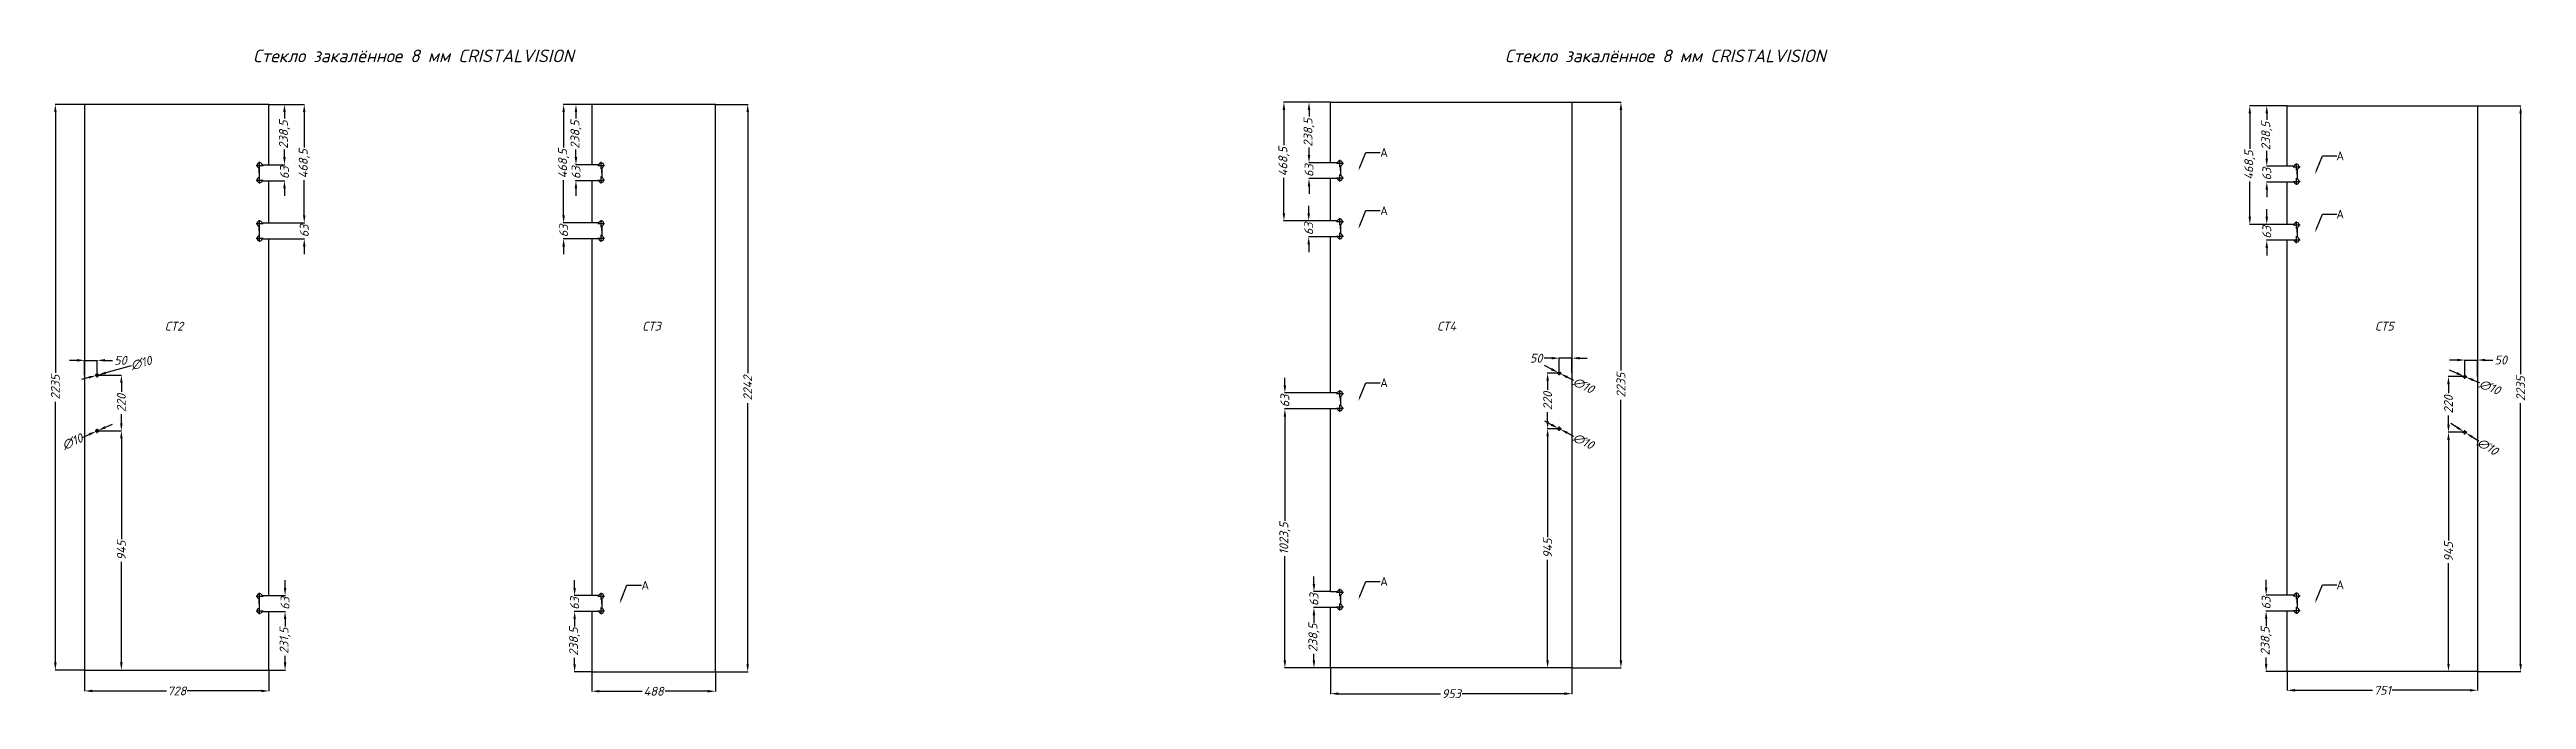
# Model space of a CAD drawing. Header units: millimetres. Extents: x 11408 to 25168, y -6120 to -287.
# Drawn here: x 15389 to 25168, y -6120 to -3551 of the extents above; entities that cross this region are included whole.
import ezdxf
from ezdxf import colors
from ezdxf.entities.mleader import LeaderData, LeaderLine
from ezdxf.math import Vec2, Vec3

# ---------------------------------------------------------------- set-up
doc = ezdxf.new("R2010")
doc.units = ezdxf.units.MM
doc.linetypes.add('ACAD_ISO02W100', pattern=[15, 12, -3])
doc.linetypes.add('CENTER2', pattern=[28.575, 19.05, -3.175, 3.175, -3.175])
doc.styles.get("Standard").update_dxf_attribs({"font": ''})
doc.styles.add('стиль1', font='isocpeui.ttf', dxfattribs={"height": 35})
doc.styles.get('Standard').set_extended_font_data('GOST type B')
doc.dimstyles.new('ISO-25', dxfattribs={"dimtxt": 35, "dimasz": 30, "dimexe": 1.25, "dimexo": 0.625, "dimgap": 7, "dimtad": 0, "dimtxsty": 'стиль1', "dimcen": -2.5, "dimadec": 0, "dimazin": 0, "dimtfac": 1, "dimtmove": 0, "dimatfit": 3, "dimfxl": 1, "dimarcsym": 0})

msp = doc.modelspace()

# ---------------------------------------------------------------- texts
at = {"lineweight": 40, "char_height": 50, "attachment_point": 1}
for insert in [(16192.198, -3551.483), (21135.041, -3551.483)]:
    msp.add_mtext_dynamic_manual_height_columns('{\\fISOCPEUR|b0|i1|c204|p34;Стекло закалённое 8 мм \\fISOCPEUR|b0|i1|c0|p34;CRISTALVISION}', width=2479.89238, gutter_width=12.5, heights=[65], dxfattribs=dict(at, insert=insert))
at = {"char_height": 35, "width": 129.21904, "attachment_point": 1, "style": 'стиль1'}
for s, insert in [('СТ2', (15843.888, -4627.017)), ('СТ3', (17729.053, -4627.017)), ('СТ4', (20867.12, -4627.017)), ('СТ5', (24570.363, -4627.017))]:
    msp.add_mtext(s, dxfattribs=dict(at, insert=insert))

# ---------------------------------------------------------------- blocks, each defined once
blk = doc.blocks.new('*U31')
at = {"color": 0, "linetype": 'CENTER2', "transparency": 16777216}
for p, q in [((-8.5, 0), (-1, 0)), ((0, 1), (0, 8.5)), ((1, 0), (8.5, 0)), ((0, -8.5), (0, -1))]:
    blk.add_line(p, q, dxfattribs=at)
at = {"color": 0, "linetype": 'Continuous', "transparency": 16777216}
for p, q in [((-0.5, 0), (0.5, 0)), ((0, -0.5), (0, 0.5))]:
    blk.add_line(p, q, dxfattribs=at)
blk = doc.blocks.new('*U32')
at = {"color": 0, "linetype": 'CENTER2', "transparency": 16777216}
for p, q in [((-8.5, 0), (-1, 0)), ((0, 1), (0, 8.5)), ((1, 0), (8.5, 0)), ((0, -8.5), (0, -1))]:
    blk.add_line(p, q, dxfattribs=at)
at = {"color": 0, "linetype": 'Continuous', "transparency": 16777216}
for p, q in [((-0.5, 0), (0.5, 0)), ((0, -0.5), (0, 0.5))]:
    blk.add_line(p, q, dxfattribs=at)
blk = doc.blocks.new('*U33')
at = {"color": 0, "linetype": 'CENTER2', "transparency": 16777216}
for p, q in [((-13.5, 0), (-2, 0)), ((0, 2), (0, 13.5)), ((2, 0), (13.5, 0)), ((0, -13.5), (0, -2))]:
    blk.add_line(p, q, dxfattribs=at)
at = {"color": 0, "linetype": 'Continuous', "transparency": 16777216}
for p, q in [((-1, 0), (1, 0)), ((0, -1), (0, 1))]:
    blk.add_line(p, q, dxfattribs=at)
blk = doc.blocks.new('*U34')
at = {"color": 0, "linetype": 'CENTER2', "transparency": 16777216}
for p, q in [((-13.5, 0), (-2, 0)), ((0, 2), (0, 13.5)), ((2, 0), (13.5, 0)), ((0, -13.5), (0, -2))]:
    blk.add_line(p, q, dxfattribs=at)
at = {"color": 0, "linetype": 'Continuous', "transparency": 16777216}
for p, q in [((-1, 0), (1, 0)), ((0, -1), (0, 1))]:
    blk.add_line(p, q, dxfattribs=at)
blk = doc.blocks.new('*U35')
at = {"color": 0, "linetype": 'CENTER2', "transparency": 16777216}
for p, q in [((-13.5, 0), (-2, 0)), ((0, 2), (0, 13.5)), ((2, 0), (13.5, 0)), ((0, -13.5), (0, -2))]:
    blk.add_line(p, q, dxfattribs=at)
at = {"color": 0, "linetype": 'Continuous', "transparency": 16777216}
for p, q in [((-1, 0), (1, 0)), ((0, -1), (0, 1))]:
    blk.add_line(p, q, dxfattribs=at)
blk = doc.blocks.new('*U36')
at = {"color": 0, "linetype": 'CENTER2', "transparency": 16777216}
for p, q in [((-13.5, 0), (-2, 0)), ((0, 2), (0, 13.5)), ((2, 0), (13.5, 0)), ((0, -13.5), (0, -2))]:
    blk.add_line(p, q, dxfattribs=at)
at = {"color": 0, "linetype": 'Continuous', "transparency": 16777216}
for p, q in [((-1, 0), (1, 0)), ((0, -1), (0, 1))]:
    blk.add_line(p, q, dxfattribs=at)
blk = doc.blocks.new('*U37')
at = {"color": 0, "linetype": 'CENTER2', "transparency": 16777216}
for p, q in [((-13.5, 0), (-2, 0)), ((0, 2), (0, 13.5)), ((2, 0), (13.5, 0)), ((0, -13.5), (0, -2))]:
    blk.add_line(p, q, dxfattribs=at)
at = {"color": 0, "linetype": 'Continuous', "transparency": 16777216}
for p, q in [((-1, 0), (1, 0)), ((0, -1), (0, 1))]:
    blk.add_line(p, q, dxfattribs=at)
blk = doc.blocks.new('*U38')
at = {"color": 0, "linetype": 'CENTER2', "transparency": 16777216}
for p, q in [((-13.5, 0), (-2, 0)), ((0, 2), (0, 13.5)), ((2, 0), (13.5, 0)), ((0, -13.5), (0, -2))]:
    blk.add_line(p, q, dxfattribs=at)
at = {"color": 0, "linetype": 'Continuous', "transparency": 16777216}
for p, q in [((-1, 0), (1, 0)), ((0, -1), (0, 1))]:
    blk.add_line(p, q, dxfattribs=at)
blk = doc.blocks.new('*U39')
at = {"color": 0, "linetype": 'CENTER2', "transparency": 16777216}
for p, q in [((-13.5, 0), (-2, 0)), ((0, 2), (0, 13.5)), ((2, 0), (13.5, 0)), ((0, -13.5), (0, -2))]:
    blk.add_line(p, q, dxfattribs=at)
at = {"color": 0, "linetype": 'Continuous', "transparency": 16777216}
for p, q in [((-1, 0), (1, 0)), ((0, -1), (0, 1))]:
    blk.add_line(p, q, dxfattribs=at)
blk = doc.blocks.new('*U40')
at = {"color": 0, "linetype": 'CENTER2', "transparency": 16777216}
for p, q in [((-13.5, 0), (-2, 0)), ((0, 2), (0, 13.5)), ((2, 0), (13.5, 0)), ((0, -13.5), (0, -2))]:
    blk.add_line(p, q, dxfattribs=at)
at = {"color": 0, "linetype": 'Continuous', "transparency": 16777216}
for p, q in [((-1, 0), (1, 0)), ((0, -1), (0, 1))]:
    blk.add_line(p, q, dxfattribs=at)
blk = doc.blocks.new('*U41')
at = {"color": 0, "linetype": 'CENTER2', "transparency": 16777216}
for p, q in [((-13.5, 0), (-2, 0)), ((0, 2), (0, 13.5)), ((2, 0), (13.5, 0)), ((0, -13.5), (0, -2))]:
    blk.add_line(p, q, dxfattribs=at)
at = {"color": 0, "linetype": 'Continuous', "transparency": 16777216}
for p, q in [((-1, 0), (1, 0)), ((0, -1), (0, 1))]:
    blk.add_line(p, q, dxfattribs=at)
blk = doc.blocks.new('*U42')
at = {"color": 0, "linetype": 'CENTER2', "transparency": 16777216}
for p, q in [((-13.5, 0), (-2, 0)), ((0, 2), (0, 13.5)), ((2, 0), (13.5, 0)), ((0, -13.5), (0, -2))]:
    blk.add_line(p, q, dxfattribs=at)
at = {"color": 0, "linetype": 'Continuous', "transparency": 16777216}
for p, q in [((-1, 0), (1, 0)), ((0, -1), (0, 1))]:
    blk.add_line(p, q, dxfattribs=at)
blk = doc.blocks.new('*U43')
at = {"color": 0, "linetype": 'CENTER2', "transparency": 16777216}
for p, q in [((-13.5, 0), (-2, 0)), ((0, 2), (0, 13.5)), ((2, 0), (13.5, 0)), ((0, -13.5), (0, -2))]:
    blk.add_line(p, q, dxfattribs=at)
at = {"color": 0, "linetype": 'Continuous', "transparency": 16777216}
for p, q in [((-1, 0), (1, 0)), ((0, -1), (0, 1))]:
    blk.add_line(p, q, dxfattribs=at)
blk = doc.blocks.new('*U44')
at = {"color": 0, "linetype": 'CENTER2', "transparency": 16777216}
for p, q in [((-13.5, 0), (-2, 0)), ((0, 2), (0, 13.5)), ((2, 0), (13.5, 0)), ((0, -13.5), (0, -2))]:
    blk.add_line(p, q, dxfattribs=at)
at = {"color": 0, "linetype": 'Continuous', "transparency": 16777216}
for p, q in [((-1, 0), (1, 0)), ((0, -1), (0, 1))]:
    blk.add_line(p, q, dxfattribs=at)
blk = doc.blocks.new('*D45')
at = {"color": 1, "lineweight": -2, "transparency": 16777216}
for p, q in [((15526.9, -6003.8), (15526.9, -6087)), ((16254.9, -6003.8), (16254.9, -6087)), ((15556.9, -6085.8), (15849.7, -6085.8)), ((16224.9, -6085.8), (15932.2, -6085.8))]:
    blk.add_line(p, q, dxfattribs=at)
at = {"color": 1, "transparency": 16777216}
for points in [[(15556.9, -6080.8), (15556.9, -6090.8), (15526.9, -6085.8)], [(16224.9, -6080.8), (16224.9, -6090.8), (16254.9, -6085.8)]]:
    blk.add_solid(points, dxfattribs=at)
at = {"layer": 'Defpoints', "color": 0, "transparency": 16777216}
for p in [(15526.9, -6003.2), (16254.9, -6003.2), (16254.9, -6085.8)]:
    blk.add_point(p, dxfattribs=at)
at = {"color": 0, "transparency": 16777216, "insert": (15890.9, -6085.8), "char_height": 35, "attachment_point": 5, "style": 'стиль1'}
blk.add_mtext('728', dxfattribs=at)
blk = doc.blocks.new('*D46')
at = {"color": 1, "lineweight": -2, "transparency": 16777216}
for p, q in [((17529.6, -6010.8), (17529.6, -6088.3)), ((18017.6, -6010.8), (18017.6, -6088.3)), ((17559.6, -6087), (17728, -6087)), ((17987.6, -6087), (17819.3, -6087))]:
    blk.add_line(p, q, dxfattribs=at)
at = {"color": 1, "transparency": 16777216}
for points in [[(17559.6, -6082), (17559.6, -6092), (17529.6, -6087)], [(17987.6, -6082), (17987.6, -6092), (18017.6, -6087)]]:
    blk.add_solid(points, dxfattribs=at)
at = {"layer": 'Defpoints', "color": 0, "transparency": 16777216}
for p in [(17529.6, -6010.2), (18017.6, -6010.2), (18017.6, -6087)]:
    blk.add_point(p, dxfattribs=at)
at = {"color": 0, "transparency": 16777216, "insert": (17773.6, -6087), "char_height": 35, "attachment_point": 5, "style": 'стиль1'}
blk.add_mtext('488', dxfattribs=at)
blk = doc.blocks.new('*D47')
at = {"color": 1, "lineweight": -2, "transparency": 16777216}
for p, q in [((15526.3, -3768.2), (15410.2, -3768.2)), ((15411.5, -3798.2), (15411.5, -4828.3)), ((15411.5, -5973.2), (15411.5, -4943)), ((15526.3, -6003.2), (15410.2, -6003.2))]:
    blk.add_line(p, q, dxfattribs=at)
at = {"color": 1, "transparency": 16777216}
for points in [[(15406.5, -3798.2), (15416.5, -3798.2), (15411.5, -3768.2)], [(15406.5, -5973.2), (15416.5, -5973.2), (15411.5, -6003.2)]]:
    blk.add_solid(points, dxfattribs=at)
at = {"layer": 'Defpoints', "color": 0, "transparency": 16777216}
for p in [(15411.5, -3768.2), (15526.9, -3768.2), (15526.9, -6003.2)]:
    blk.add_point(p, dxfattribs=at)
at = {"color": 0, "transparency": 16777216, "insert": (15411.5, -4885.7), "char_height": 35, "attachment_point": 5, "rotation": 90, "style": 'стиль1'}
blk.add_mtext('2235', dxfattribs=at)
blk = doc.blocks.new('*D48')
at = {"color": 1, "lineweight": -2, "transparency": 16777216}
for p, q in [((15577.6, -5058.2), (15673.3, -5058.2)), ((15672.1, -5088.2), (15672.1, -5486)), ((15672.1, -5973.2), (15672.1, -5575.3)), ((15577.6, -6003.2), (15673.3, -6003.2))]:
    blk.add_line(p, q, dxfattribs=at)
at = {"color": 1, "transparency": 16777216}
for points in [[(15667.1, -5088.2), (15677.1, -5088.2), (15672.1, -5058.2)], [(15667.1, -5973.2), (15677.1, -5973.2), (15672.1, -6003.2)]]:
    blk.add_solid(points, dxfattribs=at)
at = {"layer": 'Defpoints', "color": 0, "transparency": 16777216}
for p in [(15576.9, -5058.2), (15576.9, -6003.2), (15672.1, -6003.2)]:
    blk.add_point(p, dxfattribs=at)
at = {"color": 0, "transparency": 16777216, "insert": (15672.1, -5530.7), "char_height": 35, "attachment_point": 5, "rotation": 90, "style": 'стиль1'}
blk.add_mtext('945', dxfattribs=at)
blk = doc.blocks.new('*D49')
at = {"color": 1, "lineweight": -2, "transparency": 16777216}
for p, q in [((15577.6, -4838.2), (15673.3, -4838.2)), ((15672.1, -4868.2), (15672.1, -4904)), ((15577.6, -5058.2), (15673.3, -5058.2)), ((15672.1, -5028.2), (15672.1, -4992.3))]:
    blk.add_line(p, q, dxfattribs=at)
at = {"color": 1, "transparency": 16777216}
for points in [[(15667.1, -4868.2), (15677.1, -4868.2), (15672.1, -4838.2)], [(15667.1, -5028.2), (15677.1, -5028.2), (15672.1, -5058.2)]]:
    blk.add_solid(points, dxfattribs=at)
at = {"layer": 'Defpoints', "color": 0, "transparency": 16777216}
for p in [(15576.9, -4838.2), (15672.1, -4838.2), (15576.9, -5058.2)]:
    blk.add_point(p, dxfattribs=at)
at = {"color": 0, "transparency": 16777216, "insert": (15672.1, -4948.2), "char_height": 35, "attachment_point": 5, "rotation": 90, "style": 'стиль1'}
blk.add_mtext('220', dxfattribs=at)
blk = doc.blocks.new('*D50')
at = {"color": 1, "lineweight": -2, "transparency": 16777216}
for p, q in [((15496.9, -4779.5), (15466.9, -4779.5)), ((15526.9, -4837.5), (15526.9, -4778.3)), ((15526.9, -4779.5), (15576.9, -4779.5)), ((15576.9, -4837.5), (15576.9, -4778.3)), ((15606.9, -4779.5), (15636.9, -4779.5))]:
    blk.add_line(p, q, dxfattribs=at)
at = {"color": 1, "transparency": 16777216}
for points in [[(15496.9, -4774.5), (15496.9, -4784.5), (15526.9, -4779.5)], [(15606.9, -4774.5), (15606.9, -4784.5), (15576.9, -4779.5)]]:
    blk.add_solid(points, dxfattribs=at)
at = {"layer": 'Defpoints', "color": 0, "transparency": 16777216}
for p in [(15576.9, -4779.5), (15526.9, -4838.2), (15576.9, -4838.2)]:
    blk.add_point(p, dxfattribs=at)
at = {"color": 0, "transparency": 16777216, "insert": (15668.4, -4779.5), "char_height": 35, "attachment_point": 5, "style": 'стиль1'}
blk.add_mtext('50', dxfattribs=at)
blk = doc.blocks.new('*D51')
at = {"color": 1, "lineweight": -2, "transparency": 16777216}
for p, q in [((15543.2, -4847.5), (15514.3, -4855.5)), ((15572.1, -4839.5), (15581.8, -4836.8)), ((15710.2, -4801.3), (15610.7, -4828.8))]:
    blk.add_line(p, q, dxfattribs=at)
at = {"color": 1, "transparency": 16777216}
for points in [[(15541.9, -4842.7), (15544.5, -4852.3), (15572.1, -4839.5)], [(15609.3, -4824), (15612, -4833.7), (15581.8, -4836.8)]]:
    blk.add_solid(points, dxfattribs=at)
at = {"layer": 'Defpoints', "color": 0, "transparency": 16777216}
for p in [(15572.1, -4839.5), (15581.8, -4836.8)]:
    blk.add_point(p, dxfattribs=at)
at = {"color": 0, "transparency": 16777216, "insert": (15750.5, -4790.1), "char_height": 35, "attachment_point": 5, "rotation": 15.46684, "style": 'стиль1'}
blk.add_mtext('∅10', dxfattribs=at)
blk = doc.blocks.new('*D52')
at = {"color": 1, "lineweight": -2, "transparency": 16777216}
for p, q in [((15517.4, -5084.3), (15544.9, -5072.2)), ((15581.5, -5056.2), (15572.4, -5060.2)), ((15609, -5044.1), (15636.5, -5032))]:
    blk.add_line(p, q, dxfattribs=at)
at = {"color": 1, "transparency": 16777216}
for points in [[(15542.9, -5067.7), (15546.9, -5076.8), (15572.4, -5060.2)], [(15607, -5039.5), (15611, -5048.7), (15581.5, -5056.2)]]:
    blk.add_solid(points, dxfattribs=at)
at = {"layer": 'Defpoints', "color": 0, "transparency": 16777216}
for p in [(15572.4, -5060.2), (15581.5, -5056.2)]:
    blk.add_point(p, dxfattribs=at)
at = {"color": 0, "transparency": 16777216, "insert": (15479.1, -5101.1), "char_height": 35, "attachment_point": 5, "rotation": 23.70229, "style": 'стиль1'}
blk.add_mtext('∅10', dxfattribs=at)
blk = doc.blocks.new('*D53')
at = {"color": 1, "lineweight": -2, "transparency": 16777216}
for p, q in [((16255.6, -3768.2), (16317.3, -3768.2)), ((16316.1, -3798.2), (16316.1, -3823.7)), ((16255.6, -4006.7), (16317.3, -4006.7)), ((16316.1, -3976.7), (16316.1, -3951.1))]:
    blk.add_line(p, q, dxfattribs=at)
at = {"color": 1, "transparency": 16777216}
for points in [[(16311.1, -3798.2), (16321.1, -3798.2), (16316.1, -3768.2)], [(16311.1, -3976.7), (16321.1, -3976.7), (16316.1, -4006.7)]]:
    blk.add_solid(points, dxfattribs=at)
at = {"layer": 'Defpoints', "color": 0, "transparency": 16777216}
for p in [(16254.9, -3768.2), (16316.1, -3768.2), (16254.9, -4006.7)]:
    blk.add_point(p, dxfattribs=at)
at = {"color": 0, "transparency": 16777216, "insert": (16316.1, -3887.4), "char_height": 35, "attachment_point": 5, "rotation": 90, "style": 'стиль1'}
blk.add_mtext('238,5', dxfattribs=at)
blk = doc.blocks.new('*D54')
at = {"color": 1, "lineweight": -2, "transparency": 16777216}
for p, q in [((16255.6, -3768.2), (16395.5, -3768.2)), ((16394.2, -3798.2), (16394.2, -3937.9)), ((16394.2, -4206.7), (16394.2, -4067)), ((16255.6, -4236.7), (16395.5, -4236.7))]:
    blk.add_line(p, q, dxfattribs=at)
at = {"color": 1, "transparency": 16777216}
for points in [[(16389.2, -3798.2), (16399.2, -3798.2), (16394.2, -3768.2)], [(16389.2, -4206.7), (16399.2, -4206.7), (16394.2, -4236.7)]]:
    blk.add_solid(points, dxfattribs=at)
at = {"layer": 'Defpoints', "color": 0, "transparency": 16777216}
for p in [(16254.9, -3768.2), (16394.2, -3768.2), (16254.9, -4236.7)]:
    blk.add_point(p, dxfattribs=at)
at = {"color": 0, "transparency": 16777216, "insert": (16394.2, -4002.4), "char_height": 35, "attachment_point": 5, "rotation": 90, "style": 'стиль1'}
blk.add_mtext('468,5', dxfattribs=at)
blk = doc.blocks.new('*D55')
at = {"color": 1, "lineweight": -2, "transparency": 16777216}
for p, q in [((17529, -3768.2), (17465.7, -3768.2)), ((17467, -3798.2), (17467, -3823.7)), ((17529, -4006.7), (17465.7, -4006.7)), ((17467, -3976.7), (17467, -3951.1))]:
    blk.add_line(p, q, dxfattribs=at)
at = {"color": 1, "transparency": 16777216}
for points in [[(17462, -3798.2), (17472, -3798.2), (17467, -3768.2)], [(17462, -3976.7), (17472, -3976.7), (17467, -4006.7)]]:
    blk.add_solid(points, dxfattribs=at)
at = {"layer": 'Defpoints', "color": 0, "transparency": 16777216}
for p in [(17467, -3768.2), (17529.6, -3768.2), (17529.6, -4006.7)]:
    blk.add_point(p, dxfattribs=at)
at = {"color": 0, "transparency": 16777216, "insert": (17467, -3887.4), "char_height": 35, "attachment_point": 5, "rotation": 90, "style": 'стиль1'}
blk.add_mtext('238,5', dxfattribs=at)
blk = doc.blocks.new('*D56')
at = {"color": 1, "lineweight": -2, "transparency": 16777216}
for p, q in [((17529, -3768.2), (17417.1, -3768.2)), ((17418.3, -3798.2), (17418.3, -3937.9)), ((17418.3, -4206.7), (17418.3, -4067)), ((17529, -4236.7), (17417.1, -4236.7))]:
    blk.add_line(p, q, dxfattribs=at)
at = {"color": 1, "transparency": 16777216}
for points in [[(17413.3, -3798.2), (17423.3, -3798.2), (17418.3, -3768.2)], [(17413.3, -4206.7), (17423.3, -4206.7), (17418.3, -4236.7)]]:
    blk.add_solid(points, dxfattribs=at)
at = {"layer": 'Defpoints', "color": 0, "transparency": 16777216}
for p in [(17529.6, -3768.2), (17418.3, -4236.7), (17529.6, -4236.7)]:
    blk.add_point(p, dxfattribs=at)
at = {"color": 0, "transparency": 16777216, "insert": (17418.3, -4002.4), "char_height": 35, "attachment_point": 5, "rotation": 90, "style": 'стиль1'}
blk.add_mtext('468,5', dxfattribs=at)
blk = doc.blocks.new('*D57')
at = {"color": 1, "lineweight": -2, "transparency": 16777216}
for p, q in [((17529, -5771.7), (17460.5, -5771.7)), ((17461.7, -5801.7), (17461.7, -5827.2)), ((17461.7, -5980.2), (17461.7, -5954.6)), ((17529, -6010.2), (17460.5, -6010.2))]:
    blk.add_line(p, q, dxfattribs=at)
at = {"color": 1, "transparency": 16777216}
for points in [[(17456.7, -5801.7), (17466.7, -5801.7), (17461.7, -5771.7)], [(17456.7, -5980.2), (17466.7, -5980.2), (17461.7, -6010.2)]]:
    blk.add_solid(points, dxfattribs=at)
at = {"layer": 'Defpoints', "color": 0, "transparency": 16777216}
for p in [(17529.6, -5771.7), (17461.7, -6010.2), (17529.6, -6010.2)]:
    blk.add_point(p, dxfattribs=at)
at = {"color": 0, "transparency": 16777216, "insert": (17461.7, -5890.9), "char_height": 35, "attachment_point": 5, "rotation": 90, "style": 'стиль1'}
blk.add_mtext('238,5', dxfattribs=at)
blk = doc.blocks.new('*D58')
at = {"color": 1, "lineweight": -2, "transparency": 16777216}
for p, q in [((16255.6, -5771.7), (16319.7, -5771.7)), ((16318.5, -5801.7), (16318.5, -5827.3)), ((16318.5, -5973.2), (16318.5, -5947.5)), ((16255.6, -6003.2), (16319.7, -6003.2))]:
    blk.add_line(p, q, dxfattribs=at)
at = {"color": 1, "transparency": 16777216}
for points in [[(16313.5, -5801.7), (16323.5, -5801.7), (16318.5, -5771.7)], [(16313.5, -5973.2), (16323.5, -5973.2), (16318.5, -6003.2)]]:
    blk.add_solid(points, dxfattribs=at)
at = {"layer": 'Defpoints', "color": 0, "transparency": 16777216}
for p in [(16254.9, -5771.7), (16254.9, -6003.2), (16318.5, -6003.2)]:
    blk.add_point(p, dxfattribs=at)
at = {"color": 0, "transparency": 16777216, "insert": (16318.5, -5887.4), "char_height": 35, "attachment_point": 5, "rotation": 90, "style": 'стиль1'}
blk.add_mtext('231,5', dxfattribs=at)
blk = doc.blocks.new('*D59')
at = {"color": 1, "lineweight": -2, "transparency": 16777216}
for p, q in [((16318.5, -5678.7), (16318.5, -5648.7)), ((16255.6, -5708.7), (16319.7, -5708.7)), ((16318.5, -5708.7), (16318.5, -5708.9)), ((16255.6, -5771.7), (16319.7, -5771.7)), ((16318.5, -5771.7), (16318.5, -5771.5)), ((16318.5, -5801.7), (16318.5, -5831.7))]:
    blk.add_line(p, q, dxfattribs=at)
at = {"color": 1, "transparency": 16777216}
for points in [[(16313.5, -5678.7), (16323.5, -5678.7), (16318.5, -5708.7)], [(16313.5, -5801.7), (16323.5, -5801.7), (16318.5, -5771.7)]]:
    blk.add_solid(points, dxfattribs=at)
at = {"layer": 'Defpoints', "color": 0, "transparency": 16777216}
for p in [(16254.9, -5708.7), (16318.5, -5708.7), (16254.9, -5771.7)]:
    blk.add_point(p, dxfattribs=at)
at = {"color": 0, "transparency": 16777216, "insert": (16318.5, -5740.2), "char_height": 35, "attachment_point": 5, "rotation": 90, "style": 'стиль1'}
blk.add_mtext('63', dxfattribs=at)
blk = doc.blocks.new('*D60')
at = {"color": 1, "lineweight": -2, "transparency": 16777216}
for p, q in [((17461.7, -5678.7), (17461.7, -5648.7)), ((17529, -5708.7), (17460.5, -5708.7)), ((17461.7, -5708.7), (17461.7, -5708.9)), ((17529, -5771.7), (17460.5, -5771.7)), ((17461.7, -5771.7), (17461.7, -5771.5)), ((17461.7, -5801.7), (17461.7, -5831.7))]:
    blk.add_line(p, q, dxfattribs=at)
at = {"color": 1, "transparency": 16777216}
for points in [[(17456.7, -5678.7), (17466.7, -5678.7), (17461.7, -5708.7)], [(17456.7, -5801.7), (17466.7, -5801.7), (17461.7, -5771.7)]]:
    blk.add_solid(points, dxfattribs=at)
at = {"layer": 'Defpoints', "color": 0, "transparency": 16777216}
for p in [(17461.7, -5708.7), (17529.6, -5708.7), (17529.6, -5771.7)]:
    blk.add_point(p, dxfattribs=at)
at = {"color": 0, "transparency": 16777216, "insert": (17461.7, -5740.2), "char_height": 35, "attachment_point": 5, "rotation": 90, "style": 'стиль1'}
blk.add_mtext('63', dxfattribs=at)
blk = doc.blocks.new('*D61')
at = {"color": 1, "lineweight": -2, "transparency": 16777216}
for p, q in [((16255.6, -4006.7), (16317.3, -4006.7)), ((16316.1, -3976.7), (16316.1, -3946.7)), ((16316.1, -4006.7), (16316.1, -4006.9)), ((16255.6, -4069.7), (16317.3, -4069.7)), ((16316.1, -4069.7), (16316.1, -4069.5)), ((16316.1, -4099.7), (16316.1, -4129.7))]:
    blk.add_line(p, q, dxfattribs=at)
at = {"color": 1, "transparency": 16777216}
for points in [[(16311.1, -3976.7), (16321.1, -3976.7), (16316.1, -4006.7)], [(16311.1, -4099.7), (16321.1, -4099.7), (16316.1, -4069.7)]]:
    blk.add_solid(points, dxfattribs=at)
at = {"layer": 'Defpoints', "color": 0, "transparency": 16777216}
for p in [(16254.9, -4006.7), (16254.9, -4069.7), (16316.1, -4069.7)]:
    blk.add_point(p, dxfattribs=at)
at = {"color": 0, "transparency": 16777216, "insert": (16316.1, -4038.2), "char_height": 35, "attachment_point": 5, "rotation": 90, "style": 'стиль1'}
blk.add_mtext('63', dxfattribs=at)
blk = doc.blocks.new('*D62')
at = {"color": 1, "lineweight": -2, "transparency": 16777216}
for p, q in [((17529, -4006.7), (17465.7, -4006.7)), ((17467, -3976.7), (17467, -3946.7)), ((17467, -4006.7), (17467, -4006.9)), ((17529, -4069.7), (17465.7, -4069.7)), ((17467, -4069.7), (17467, -4069.5)), ((17467, -4099.7), (17467, -4129.7))]:
    blk.add_line(p, q, dxfattribs=at)
at = {"color": 1, "transparency": 16777216}
for points in [[(17462, -3976.7), (17472, -3976.7), (17467, -4006.7)], [(17462, -4099.7), (17472, -4099.7), (17467, -4069.7)]]:
    blk.add_solid(points, dxfattribs=at)
at = {"layer": 'Defpoints', "color": 0, "transparency": 16777216}
for p in [(17467, -4006.7), (17529.6, -4006.7), (17529.6, -4069.7)]:
    blk.add_point(p, dxfattribs=at)
at = {"color": 0, "transparency": 16777216, "insert": (17467, -4038.2), "char_height": 35, "attachment_point": 5, "rotation": 90, "style": 'стиль1'}
blk.add_mtext('63', dxfattribs=at)
blk = doc.blocks.new('*D63')
at = {"color": 1, "lineweight": -2, "transparency": 16777216}
for p, q in [((16394.2, -4206.7), (16394.2, -4176.7)), ((16255.6, -4236.7), (16395.5, -4236.7)), ((16255.6, -4299.7), (16395.5, -4299.7)), ((16394.2, -4236.7), (16394.2, -4236.9)), ((16394.2, -4299.7), (16394.2, -4299.5)), ((16394.2, -4329.7), (16394.2, -4359.7))]:
    blk.add_line(p, q, dxfattribs=at)
at = {"color": 1, "transparency": 16777216}
for points in [[(16389.2, -4206.7), (16399.2, -4206.7), (16394.2, -4236.7)], [(16389.2, -4329.7), (16399.2, -4329.7), (16394.2, -4299.7)]]:
    blk.add_solid(points, dxfattribs=at)
at = {"layer": 'Defpoints', "color": 0, "transparency": 16777216}
for p in [(16254.9, -4236.7), (16254.9, -4299.7), (16394.2, -4299.7)]:
    blk.add_point(p, dxfattribs=at)
at = {"color": 0, "transparency": 16777216, "insert": (16394.2, -4268.2), "char_height": 35, "attachment_point": 5, "rotation": 90, "style": 'стиль1'}
blk.add_mtext('63', dxfattribs=at)
blk = doc.blocks.new('*D64')
at = {"color": 1, "lineweight": -2, "transparency": 16777216}
for p, q in [((17418.3, -4206.7), (17418.3, -4176.7)), ((17529, -4299.7), (17417.1, -4299.7)), ((17418.3, -4236.7), (17418.3, -4236.9)), ((17418.3, -4299.7), (17418.3, -4299.5)), ((17418.9, -4236.7), (17419.6, -4236.7)), ((17418.3, -4329.7), (17418.3, -4359.7))]:
    blk.add_line(p, q, dxfattribs=at)
at = {"color": 1, "transparency": 16777216}
for points in [[(17413.3, -4206.7), (17423.3, -4206.7), (17418.3, -4236.7)], [(17413.3, -4329.7), (17423.3, -4329.7), (17418.3, -4299.7)]]:
    blk.add_solid(points, dxfattribs=at)
at = {"layer": 'Defpoints', "color": 0, "transparency": 16777216}
for p in [(17418.3, -4236.7), (17418.3, -4299.7), (17529.6, -4299.7)]:
    blk.add_point(p, dxfattribs=at)
at = {"color": 0, "transparency": 16777216, "insert": (17418.3, -4268.2), "char_height": 35, "attachment_point": 5, "rotation": 90, "style": 'стиль1'}
blk.add_mtext('63', dxfattribs=at)
blk = doc.blocks.new('*D65')
at = {"color": 1, "lineweight": -2, "transparency": 16777216}
for p, q in [((18018.2, -3768.2), (18146.4, -3768.2)), ((18145.1, -3798.2), (18145.1, -4829.9)), ((18145.1, -5980.2), (18145.1, -4948.5)), ((18018.2, -6010.2), (18146.4, -6010.2))]:
    blk.add_line(p, q, dxfattribs=at)
at = {"color": 1, "transparency": 16777216}
for points in [[(18140.1, -3798.2), (18150.1, -3798.2), (18145.1, -3768.2)], [(18140.1, -5980.2), (18150.1, -5980.2), (18145.1, -6010.2)]]:
    blk.add_solid(points, dxfattribs=at)
at = {"layer": 'Defpoints', "color": 0, "transparency": 16777216}
for p in [(18017.6, -3768.2), (18145.1, -3768.2), (18017.6, -6010.2)]:
    blk.add_point(p, dxfattribs=at)
at = {"color": 0, "transparency": 16777216, "insert": (18145.1, -4889.2), "char_height": 35, "attachment_point": 5, "rotation": 90, "style": 'стиль1'}
blk.add_mtext('2242', dxfattribs=at)
blk = doc.blocks.new('*U23')
at = {"color": 0, "linetype": 'CENTER2', "transparency": 16777216}
for p, q in [((-13.5, 0), (-2, 0)), ((0, 2), (0, 13.5)), ((2, 0), (13.5, 0)), ((0, -13.5), (0, -2))]:
    blk.add_line(p, q, dxfattribs=at)
at = {"color": 0, "linetype": 'Continuous', "transparency": 16777216}
for p, q in [((-1, 0), (1, 0)), ((0, -1), (0, 1))]:
    blk.add_line(p, q, dxfattribs=at)
blk = doc.blocks.new('*U24')
at = {"color": 0, "linetype": 'CENTER2', "transparency": 16777216}
for p, q in [((-13.5, 0), (-2, 0)), ((0, 2), (0, 13.5)), ((2, 0), (13.5, 0)), ((0, -13.5), (0, -2))]:
    blk.add_line(p, q, dxfattribs=at)
at = {"color": 0, "linetype": 'Continuous', "transparency": 16777216}
for p, q in [((-1, 0), (1, 0)), ((0, -1), (0, 1))]:
    blk.add_line(p, q, dxfattribs=at)
blk = doc.blocks.new('*U25')
at = {"color": 0, "linetype": 'CENTER2', "transparency": 16777216}
for p, q in [((-13.5, 0), (-2, 0)), ((0, 2), (0, 13.5)), ((2, 0), (13.5, 0)), ((0, -13.5), (0, -2))]:
    blk.add_line(p, q, dxfattribs=at)
at = {"color": 0, "linetype": 'Continuous', "transparency": 16777216}
for p, q in [((-1, 0), (1, 0)), ((0, -1), (0, 1))]:
    blk.add_line(p, q, dxfattribs=at)
blk = doc.blocks.new('*U26')
at = {"color": 0, "linetype": 'CENTER2', "transparency": 16777216}
for p, q in [((-13.5, 0), (-2, 0)), ((0, 2), (0, 13.5)), ((2, 0), (13.5, 0)), ((0, -13.5), (0, -2))]:
    blk.add_line(p, q, dxfattribs=at)
at = {"color": 0, "linetype": 'Continuous', "transparency": 16777216}
for p, q in [((-1, 0), (1, 0)), ((0, -1), (0, 1))]:
    blk.add_line(p, q, dxfattribs=at)
blk = doc.blocks.new('*U27')
at = {"color": 0, "linetype": 'CENTER2', "transparency": 16777216}
for p, q in [((-13.5, 0), (-2, 0)), ((0, 2), (0, 13.5)), ((2, 0), (13.5, 0)), ((0, -13.5), (0, -2))]:
    blk.add_line(p, q, dxfattribs=at)
at = {"color": 0, "linetype": 'Continuous', "transparency": 16777216}
for p, q in [((-1, 0), (1, 0)), ((0, -1), (0, 1))]:
    blk.add_line(p, q, dxfattribs=at)
blk = doc.blocks.new('*U28')
at = {"color": 0, "linetype": 'CENTER2', "transparency": 16777216}
for p, q in [((-13.5, 0), (-2, 0)), ((0, 2), (0, 13.5)), ((2, 0), (13.5, 0)), ((0, -13.5), (0, -2))]:
    blk.add_line(p, q, dxfattribs=at)
at = {"color": 0, "linetype": 'Continuous', "transparency": 16777216}
for p, q in [((-1, 0), (1, 0)), ((0, -1), (0, 1))]:
    blk.add_line(p, q, dxfattribs=at)
blk = doc.blocks.new('*U29')
at = {"color": 0, "linetype": 'CENTER2', "transparency": 16777216}
for p, q in [((-8.5, 0), (-1, 0)), ((0, 1), (0, 8.5)), ((1, 0), (8.5, 0)), ((0, -8.5), (0, -1))]:
    blk.add_line(p, q, dxfattribs=at)
at = {"color": 0, "linetype": 'Continuous', "transparency": 16777216}
for p, q in [((-0.5, 0), (0.5, 0)), ((0, -0.5), (0, 0.5))]:
    blk.add_line(p, q, dxfattribs=at)
blk = doc.blocks.new('*U30')
at = {"color": 0, "linetype": 'CENTER2', "transparency": 16777216}
for p, q in [((-8.5, 0), (-1, 0)), ((0, 1), (0, 8.5)), ((1, 0), (8.5, 0)), ((0, -8.5), (0, -1))]:
    blk.add_line(p, q, dxfattribs=at)
at = {"color": 0, "linetype": 'Continuous', "transparency": 16777216}
for p, q in [((-0.5, 0), (0.5, 0)), ((0, -0.5), (0, 0.5))]:
    blk.add_line(p, q, dxfattribs=at)
blk = doc.blocks.new('*U66')
at = {"color": 0, "linetype": 'CENTER2', "transparency": 16777216}
for p, q in [((-13.5, 0), (-2, 0)), ((0, 2), (0, 13.5)), ((2, 0), (13.5, 0)), ((0, -13.5), (0, -2))]:
    blk.add_line(p, q, dxfattribs=at)
at = {"color": 0, "linetype": 'Continuous', "transparency": 16777216}
for p, q in [((-1, 0), (1, 0)), ((0, -1), (0, 1))]:
    blk.add_line(p, q, dxfattribs=at)
blk = doc.blocks.new('*U67')
at = {"color": 0, "linetype": 'CENTER2', "transparency": 16777216}
for p, q in [((-13.5, 0), (-2, 0)), ((0, 2), (0, 13.5)), ((2, 0), (13.5, 0)), ((0, -13.5), (0, -2))]:
    blk.add_line(p, q, dxfattribs=at)
at = {"color": 0, "linetype": 'Continuous', "transparency": 16777216}
for p, q in [((-1, 0), (1, 0)), ((0, -1), (0, 1))]:
    blk.add_line(p, q, dxfattribs=at)
blk = doc.blocks.new('*U68')
at = {"color": 0, "linetype": 'CENTER2', "transparency": 16777216}
for p, q in [((-13.5, 0), (-2, 0)), ((0, 2), (0, 13.5)), ((2, 0), (13.5, 0)), ((0, -13.5), (0, -2))]:
    blk.add_line(p, q, dxfattribs=at)
at = {"color": 0, "linetype": 'Continuous', "transparency": 16777216}
for p, q in [((-1, 0), (1, 0)), ((0, -1), (0, 1))]:
    blk.add_line(p, q, dxfattribs=at)
blk = doc.blocks.new('*U69')
at = {"color": 0, "linetype": 'CENTER2', "transparency": 16777216}
for p, q in [((-13.5, 0), (-2, 0)), ((0, 2), (0, 13.5)), ((2, 0), (13.5, 0)), ((0, -13.5), (0, -2))]:
    blk.add_line(p, q, dxfattribs=at)
at = {"color": 0, "linetype": 'Continuous', "transparency": 16777216}
for p, q in [((-1, 0), (1, 0)), ((0, -1), (0, 1))]:
    blk.add_line(p, q, dxfattribs=at)
blk = doc.blocks.new('*U70')
at = {"color": 0, "linetype": 'CENTER2', "transparency": 16777216}
for p, q in [((-13.5, 0), (-2, 0)), ((0, 2), (0, 13.5)), ((2, 0), (13.5, 0)), ((0, -13.5), (0, -2))]:
    blk.add_line(p, q, dxfattribs=at)
at = {"color": 0, "linetype": 'Continuous', "transparency": 16777216}
for p, q in [((-1, 0), (1, 0)), ((0, -1), (0, 1))]:
    blk.add_line(p, q, dxfattribs=at)
blk = doc.blocks.new('*U71')
at = {"color": 0, "linetype": 'CENTER2', "transparency": 16777216}
for p, q in [((-13.5, 0), (-2, 0)), ((0, 2), (0, 13.5)), ((2, 0), (13.5, 0)), ((0, -13.5), (0, -2))]:
    blk.add_line(p, q, dxfattribs=at)
at = {"color": 0, "linetype": 'Continuous', "transparency": 16777216}
for p, q in [((-1, 0), (1, 0)), ((0, -1), (0, 1))]:
    blk.add_line(p, q, dxfattribs=at)
blk = doc.blocks.new('*U72')
at = {"color": 0, "linetype": 'CENTER2', "transparency": 16777216}
for p, q in [((-13.5, 0), (-2, 0)), ((0, 2), (0, 13.5)), ((2, 0), (13.5, 0)), ((0, -13.5), (0, -2))]:
    blk.add_line(p, q, dxfattribs=at)
at = {"color": 0, "linetype": 'Continuous', "transparency": 16777216}
for p, q in [((-1, 0), (1, 0)), ((0, -1), (0, 1))]:
    blk.add_line(p, q, dxfattribs=at)
blk = doc.blocks.new('*U73')
at = {"color": 0, "linetype": 'CENTER2', "transparency": 16777216}
for p, q in [((-13.5, 0), (-2, 0)), ((0, 2), (0, 13.5)), ((2, 0), (13.5, 0)), ((0, -13.5), (0, -2))]:
    blk.add_line(p, q, dxfattribs=at)
at = {"color": 0, "linetype": 'Continuous', "transparency": 16777216}
for p, q in [((-1, 0), (1, 0)), ((0, -1), (0, 1))]:
    blk.add_line(p, q, dxfattribs=at)
blk = doc.blocks.new('*U74')
at = {"color": 0, "linetype": 'CENTER2', "transparency": 16777216}
for p, q in [((-8.5, 0), (-1, 0)), ((0, 1), (0, 8.5)), ((1, 0), (8.5, 0)), ((0, -8.5), (0, -1))]:
    blk.add_line(p, q, dxfattribs=at)
at = {"color": 0, "linetype": 'Continuous', "transparency": 16777216}
for p, q in [((-0.5, 0), (0.5, 0)), ((0, -0.5), (0, 0.5))]:
    blk.add_line(p, q, dxfattribs=at)
blk = doc.blocks.new('*U75')
at = {"color": 0, "linetype": 'CENTER2', "transparency": 16777216}
for p, q in [((-8.5, 0), (-1, 0)), ((0, 1), (0, 8.5)), ((1, 0), (8.5, 0)), ((0, -8.5), (0, -1))]:
    blk.add_line(p, q, dxfattribs=at)
at = {"color": 0, "linetype": 'Continuous', "transparency": 16777216}
for p, q in [((-0.5, 0), (0.5, 0)), ((0, -0.5), (0, 0.5))]:
    blk.add_line(p, q, dxfattribs=at)
blk = doc.blocks.new('*D76')
at = {"color": 1, "lineweight": -2, "transparency": 16777216}
for p, q in [((24223, -3773.7), (24141.6, -3773.7)), ((24142.8, -3803.7), (24142.8, -3829.2)), ((24142.8, -3982.2), (24142.8, -3956.7)), ((24223, -4012.2), (24141.6, -4012.2))]:
    blk.add_line(p, q, dxfattribs=at)
at = {"color": 1, "transparency": 16777216}
for points in [[(24137.8, -3803.7), (24147.8, -3803.7), (24142.8, -3773.7)], [(24137.8, -3982.2), (24147.8, -3982.2), (24142.8, -4012.2)]]:
    blk.add_solid(points, dxfattribs=at)
at = {"layer": 'Defpoints', "color": 0, "transparency": 16777216}
for p in [(24142.8, -3773.7), (24223.6, -3773.7), (24223.6, -4012.2)]:
    blk.add_point(p, dxfattribs=at)
at = {"color": 0, "transparency": 16777216, "insert": (24142.8, -3892.9), "char_height": 35, "attachment_point": 5, "rotation": 90, "style": 'стиль1'}
blk.add_mtext('238,5', dxfattribs=at)
blk = doc.blocks.new('*D77')
at = {"color": 1, "lineweight": -2, "transparency": 16777216}
for p, q in [((24223, -3773.7), (24074.5, -3773.7)), ((24075.8, -3803.7), (24075.8, -3943.4)), ((24075.8, -4212.2), (24075.8, -4072.5)), ((24223, -4242.2), (24074.5, -4242.2))]:
    blk.add_line(p, q, dxfattribs=at)
at = {"color": 1, "transparency": 16777216}
for points in [[(24070.8, -3803.7), (24080.8, -3803.7), (24075.8, -3773.7)], [(24070.8, -4212.2), (24080.8, -4212.2), (24075.8, -4242.2)]]:
    blk.add_solid(points, dxfattribs=at)
at = {"layer": 'Defpoints', "color": 0, "transparency": 16777216}
for p in [(24223.6, -3773.7), (24075.8, -4242.2), (24223.6, -4242.2)]:
    blk.add_point(p, dxfattribs=at)
at = {"color": 0, "transparency": 16777216, "insert": (24075.8, -4007.9), "char_height": 35, "attachment_point": 5, "rotation": 90, "style": 'стиль1'}
blk.add_mtext('468,5', dxfattribs=at)
blk = doc.blocks.new('*D78')
at = {"color": 1, "lineweight": -2, "transparency": 16777216}
for p, q in [((24142.8, -3982.2), (24142.8, -3952.2)), ((24223, -4012.2), (24141.6, -4012.2)), ((24223, -4075.2), (24141.6, -4075.2)), ((24142.8, -4012.2), (24142.8, -4012.4)), ((24142.8, -4075.2), (24142.8, -4075)), ((24142.8, -4105.2), (24142.8, -4135.2))]:
    blk.add_line(p, q, dxfattribs=at)
at = {"color": 1, "transparency": 16777216}
for points in [[(24137.8, -3982.2), (24147.8, -3982.2), (24142.8, -4012.2)], [(24137.8, -4105.2), (24147.8, -4105.2), (24142.8, -4075.2)]]:
    blk.add_solid(points, dxfattribs=at)
at = {"layer": 'Defpoints', "color": 0, "transparency": 16777216}
for p in [(24142.8, -4075.2), (24223.6, -4012.2), (24223.6, -4075.2)]:
    blk.add_point(p, dxfattribs=at)
at = {"color": 0, "transparency": 16777216, "insert": (24142.8, -4043.7), "char_height": 35, "attachment_point": 5, "rotation": 90, "style": 'стиль1'}
blk.add_mtext('63', dxfattribs=at)
blk = doc.blocks.new('*D79')
at = {"color": 1, "lineweight": -2, "transparency": 16777216}
for p, q in [((24142.8, -4212.2), (24142.8, -4182.2)), ((24223, -4242.2), (24141.6, -4242.2)), ((24142.8, -4242.2), (24142.8, -4242.4)), ((24223, -4305.2), (24141.6, -4305.2)), ((24142.8, -4305.2), (24142.8, -4305)), ((24142.8, -4335.2), (24142.8, -4365.2))]:
    blk.add_line(p, q, dxfattribs=at)
at = {"color": 1, "transparency": 16777216}
for points in [[(24137.8, -4212.2), (24147.8, -4212.2), (24142.8, -4242.2)], [(24137.8, -4335.2), (24147.8, -4335.2), (24142.8, -4305.2)]]:
    blk.add_solid(points, dxfattribs=at)
at = {"layer": 'Defpoints', "color": 0, "transparency": 16777216}
for p in [(24223.6, -4242.2), (24142.8, -4305.2), (24223.6, -4305.2)]:
    blk.add_point(p, dxfattribs=at)
at = {"color": 0, "transparency": 16777216, "insert": (24142.8, -4273.7), "char_height": 35, "attachment_point": 5, "rotation": 90, "style": 'стиль1'}
blk.add_mtext('63', dxfattribs=at)
blk = doc.blocks.new('*D80')
at = {"color": 1, "lineweight": -2, "transparency": 16777216}
for p, q in [((24223, -5770.2), (24139.1, -5770.2)), ((24140.3, -5800.2), (24140.3, -5825.7)), ((24140.3, -5978.7), (24140.3, -5953.2)), ((24223, -6008.7), (24139.1, -6008.7))]:
    blk.add_line(p, q, dxfattribs=at)
at = {"color": 1, "transparency": 16777216}
for points in [[(24135.3, -5800.2), (24145.3, -5800.2), (24140.3, -5770.2)], [(24135.3, -5978.7), (24145.3, -5978.7), (24140.3, -6008.7)]]:
    blk.add_solid(points, dxfattribs=at)
at = {"layer": 'Defpoints', "color": 0, "transparency": 16777216}
for p in [(24140.3, -5770.2), (24223.6, -5770.2), (24223.6, -6008.7)]:
    blk.add_point(p, dxfattribs=at)
at = {"color": 0, "transparency": 16777216, "insert": (24140.3, -5889.4), "char_height": 35, "attachment_point": 5, "rotation": 90, "style": 'стиль1'}
blk.add_mtext('238,5', dxfattribs=at)
blk = doc.blocks.new('*D81')
at = {"color": 1, "lineweight": -2, "transparency": 16777216}
for p, q in [((24140.3, -5677.2), (24140.3, -5647.2)), ((24223, -5707.2), (24139.1, -5707.2)), ((24140.3, -5707.2), (24140.3, -5707.4)), ((24223, -5770.2), (24139.1, -5770.2)), ((24140.3, -5770.2), (24140.3, -5770)), ((24140.3, -5800.2), (24140.3, -5830.2))]:
    blk.add_line(p, q, dxfattribs=at)
at = {"color": 1, "transparency": 16777216}
for points in [[(24135.3, -5677.2), (24145.3, -5677.2), (24140.3, -5707.2)], [(24135.3, -5800.2), (24145.3, -5800.2), (24140.3, -5770.2)]]:
    blk.add_solid(points, dxfattribs=at)
at = {"layer": 'Defpoints', "color": 0, "transparency": 16777216}
for p in [(24140.3, -5707.2), (24223.6, -5707.2), (24223.6, -5770.2)]:
    blk.add_point(p, dxfattribs=at)
at = {"color": 0, "transparency": 16777216, "insert": (24140.3, -5738.7), "char_height": 35, "attachment_point": 5, "rotation": 90, "style": 'стиль1'}
blk.add_mtext('63', dxfattribs=at)
blk = doc.blocks.new('*D82')
at = {"color": 1, "lineweight": -2, "transparency": 16777216}
for p, q in [((24924, -5063.7), (24859, -5063.7)), ((24860.3, -5093.7), (24860.3, -5491.5)), ((24860.3, -5978.7), (24860.3, -5580.9)), ((24924, -6008.7), (24859, -6008.7))]:
    blk.add_line(p, q, dxfattribs=at)
at = {"color": 1, "transparency": 16777216}
for points in [[(24855.3, -5093.7), (24865.3, -5093.7), (24860.3, -5063.7)], [(24855.3, -5978.7), (24865.3, -5978.7), (24860.3, -6008.7)]]:
    blk.add_solid(points, dxfattribs=at)
at = {"layer": 'Defpoints', "color": 0, "transparency": 16777216}
for p in [(24924.6, -5063.7), (24860.3, -6008.7), (24924.6, -6008.7)]:
    blk.add_point(p, dxfattribs=at)
at = {"color": 0, "transparency": 16777216, "insert": (24860.3, -5536.2), "char_height": 35, "attachment_point": 5, "rotation": 90, "style": 'стиль1'}
blk.add_mtext('945', dxfattribs=at)
blk = doc.blocks.new('*D83')
at = {"color": 1, "lineweight": -2, "transparency": 16777216}
for p, q in [((24924, -4843.7), (24859, -4843.7)), ((24860.2, -4873.7), (24860.2, -4909.5)), ((24924, -5063.7), (24859, -5063.7)), ((24860.2, -5033.7), (24860.2, -4997.9))]:
    blk.add_line(p, q, dxfattribs=at)
at = {"color": 1, "transparency": 16777216}
for points in [[(24855.2, -4873.7), (24865.2, -4873.7), (24860.2, -4843.7)], [(24855.2, -5033.7), (24865.2, -5033.7), (24860.2, -5063.7)]]:
    blk.add_solid(points, dxfattribs=at)
at = {"layer": 'Defpoints', "color": 0, "transparency": 16777216}
for p in [(24860.2, -4843.7), (24924.6, -4843.7), (24924.6, -5063.7)]:
    blk.add_point(p, dxfattribs=at)
at = {"color": 0, "transparency": 16777216, "insert": (24860.2, -4953.7), "char_height": 35, "attachment_point": 5, "rotation": 90, "style": 'стиль1'}
blk.add_mtext('220', dxfattribs=at)
blk = doc.blocks.new('*D84')
at = {"color": 1, "lineweight": -2, "transparency": 16777216}
for p, q in [((24894.6, -4778.3), (24864.6, -4778.3)), ((24924.6, -4843.1), (24924.6, -4777)), ((24924.6, -4778.3), (24974.6, -4778.3)), ((24974.6, -4843.1), (24974.6, -4777)), ((25004.6, -4778.3), (25035.1, -4778.3))]:
    blk.add_line(p, q, dxfattribs=at)
at = {"color": 1, "transparency": 16777216}
for points in [[(24894.6, -4773.3), (24894.6, -4783.3), (24924.6, -4778.3)], [(25004.6, -4773.3), (25004.6, -4783.3), (24974.6, -4778.3)]]:
    blk.add_solid(points, dxfattribs=at)
at = {"layer": 'Defpoints', "color": 0, "transparency": 16777216}
for p in [(24974.6, -4778.3), (24924.6, -4843.7), (24974.6, -4843.7)]:
    blk.add_point(p, dxfattribs=at)
at = {"color": 0, "transparency": 16777216, "insert": (25066.6, -4778.3), "char_height": 35, "attachment_point": 5, "style": 'стиль1'}
blk.add_mtext('50', dxfattribs=at)
blk = doc.blocks.new('*D85')
at = {"color": 1, "lineweight": -2, "transparency": 16777216}
for p, q in [((24892.4, -4830.1), (24864.7, -4818.4)), ((24920, -4841.8), (24929.2, -4845.6)), ((24984.5, -4869), (24956.8, -4857.3))]:
    blk.add_line(p, q, dxfattribs=at)
at = {"color": 1, "transparency": 16777216}
for points in [[(24894.3, -4825.5), (24890.4, -4834.7), (24920, -4841.8)], [(24958.8, -4852.7), (24954.9, -4861.9), (24929.2, -4845.6)]]:
    blk.add_solid(points, dxfattribs=at)
at = {"layer": 'Defpoints', "color": 0, "transparency": 16777216}
for p in [(24920, -4841.8), (24929.2, -4845.6)]:
    blk.add_point(p, dxfattribs=at)
at = {"color": 0, "transparency": 16777216, "insert": (25023, -4885.3), "char_height": 35, "attachment_point": 5, "rotation": 337.10988, "style": 'стиль1'}
blk.add_mtext('∅10', dxfattribs=at)
blk = doc.blocks.new('*D86')
at = {"color": 1, "lineweight": -2, "transparency": 16777216}
for p, q in [((24895, -5045), (24869.6, -5029)), ((24920.4, -5061), (24928.8, -5066.4)), ((24979.6, -5098.4), (24954.2, -5082.4))]:
    blk.add_line(p, q, dxfattribs=at)
at = {"color": 1, "transparency": 16777216}
for points in [[(24897.7, -5040.8), (24892.3, -5049.2), (24920.4, -5061)], [(24956.9, -5078.2), (24951.5, -5086.6), (24928.8, -5066.4)]]:
    blk.add_solid(points, dxfattribs=at)
at = {"layer": 'Defpoints', "color": 0, "transparency": 16777216}
for p in [(24920.4, -5061), (24928.8, -5066.4)]:
    blk.add_point(p, dxfattribs=at)
at = {"color": 0, "transparency": 16777216, "insert": (25015, -5120.8), "char_height": 35, "attachment_point": 5, "rotation": 327.72562, "style": 'стиль1'}
blk.add_mtext('∅10', dxfattribs=at)
blk = doc.blocks.new('*D87')
at = {"color": 1, "lineweight": -2, "transparency": 16777216}
for p, q in [((24223.6, -6009.3), (24223.6, -6084.4)), ((24974.6, -6009.3), (24974.6, -6084.4)), ((24253.6, -6083.2), (24560.7, -6083.2)), ((24944.6, -6083.2), (24637.5, -6083.2))]:
    blk.add_line(p, q, dxfattribs=at)
at = {"color": 1, "transparency": 16777216}
for points in [[(24253.6, -6078.2), (24253.6, -6088.2), (24223.6, -6083.2)], [(24944.6, -6078.2), (24944.6, -6088.2), (24974.6, -6083.2)]]:
    blk.add_solid(points, dxfattribs=at)
at = {"layer": 'Defpoints', "color": 0, "transparency": 16777216}
for p in [(24223.6, -6008.7), (24974.6, -6008.7), (24974.6, -6083.2)]:
    blk.add_point(p, dxfattribs=at)
at = {"color": 0, "transparency": 16777216, "insert": (24599.1, -6083.2), "char_height": 35, "attachment_point": 5, "style": 'стиль1'}
blk.add_mtext('751', dxfattribs=at)
blk = doc.blocks.new('*D88')
at = {"color": 1, "lineweight": -2, "transparency": 16777216}
for p, q in [((24975.2, -3773.7), (25146.4, -3773.7)), ((25145.1, -3803.7), (25145.1, -4833.8)), ((25145.1, -5978.7), (25145.1, -4948.6)), ((24974.5, -6008.7), (25146.4, -6008.7))]:
    blk.add_line(p, q, dxfattribs=at)
at = {"color": 1, "transparency": 16777216}
for points in [[(25140.1, -3803.7), (25150.1, -3803.7), (25145.1, -3773.7)], [(25140.1, -5978.7), (25150.1, -5978.7), (25145.1, -6008.7)]]:
    blk.add_solid(points, dxfattribs=at)
at = {"layer": 'Defpoints', "color": 0, "transparency": 16777216}
for p in [(24974.6, -3773.7), (25145.1, -3773.7), (24973.8, -6008.7)]:
    blk.add_point(p, dxfattribs=at)
at = {"color": 0, "transparency": 16777216, "insert": (25145.1, -4891.2), "char_height": 35, "attachment_point": 5, "rotation": 90, "style": 'стиль1'}
blk.add_mtext('2235', dxfattribs=at)
blk = doc.blocks.new('*D89')
at = {"color": 1, "lineweight": -2, "transparency": 16777216}
for p, q in [((20446, -5756.5), (20379.5, -5756.5)), ((20380.7, -5786.5), (20380.7, -5812.1)), ((20380.7, -5965), (20380.7, -5939.5)), ((20446, -5995), (20379.5, -5995))]:
    blk.add_line(p, q, dxfattribs=at)
at = {"color": 1, "transparency": 16777216}
for points in [[(20375.7, -5786.5), (20385.7, -5786.5), (20380.7, -5756.5)], [(20375.7, -5965), (20385.7, -5965), (20380.7, -5995)]]:
    blk.add_solid(points, dxfattribs=at)
at = {"layer": 'Defpoints', "color": 0, "transparency": 16777216}
for p in [(20446.6, -5756.5), (20380.7, -5995), (20446.6, -5995)]:
    blk.add_point(p, dxfattribs=at)
at = {"color": 0, "transparency": 16777216, "insert": (20380.7, -5875.8), "char_height": 35, "attachment_point": 5, "rotation": 90, "style": 'стиль1'}
blk.add_mtext('238,5', dxfattribs=at)
blk = doc.blocks.new('*D90')
at = {"color": 1, "lineweight": -2, "transparency": 16777216}
for p, q in [((20380.7, -5663.5), (20380.7, -5633.5)), ((20446, -5693.5), (20379.5, -5693.5)), ((20446, -5756.5), (20379.5, -5756.5)), ((20380.7, -5693.5), (20380.7, -5693.7)), ((20380.7, -5756.5), (20380.7, -5756.3)), ((20380.7, -5786.5), (20380.7, -5816.5))]:
    blk.add_line(p, q, dxfattribs=at)
at = {"color": 1, "transparency": 16777216}
for points in [[(20375.7, -5663.5), (20385.7, -5663.5), (20380.7, -5693.5)], [(20375.7, -5786.5), (20385.7, -5786.5), (20380.7, -5756.5)]]:
    blk.add_solid(points, dxfattribs=at)
at = {"layer": 'Defpoints', "color": 0, "transparency": 16777216}
for p in [(20380.7, -5693.5), (20446.6, -5693.5), (20446.6, -5756.5)]:
    blk.add_point(p, dxfattribs=at)
at = {"color": 0, "transparency": 16777216, "insert": (20380.7, -5725), "char_height": 35, "attachment_point": 5, "rotation": 90, "style": 'стиль1'}
blk.add_mtext('63', dxfattribs=at)
blk = doc.blocks.new('*D91')
at = {"color": 1, "lineweight": -2, "transparency": 16777216}
for p, q in [((20446, -4971.5), (20264.7, -4971.5)), ((20266, -5001.5), (20266, -5413.8)), ((20266, -5965), (20266, -5552.8)), ((20446, -5995), (20264.7, -5995))]:
    blk.add_line(p, q, dxfattribs=at)
at = {"color": 1, "transparency": 16777216}
for points in [[(20261, -5001.5), (20271, -5001.5), (20266, -4971.5)], [(20261, -5965), (20271, -5965), (20266, -5995)]]:
    blk.add_solid(points, dxfattribs=at)
at = {"layer": 'Defpoints', "color": 0, "transparency": 16777216}
for p in [(20266, -4971.5), (20446.6, -4971.5), (20446.6, -5995)]:
    blk.add_point(p, dxfattribs=at)
at = {"color": 0, "transparency": 16777216, "insert": (20266, -5483.3), "char_height": 35, "attachment_point": 5, "rotation": 90, "style": 'стиль1'}
blk.add_mtext('1023,5', dxfattribs=at)
blk = doc.blocks.new('*D92')
at = {"color": 1, "lineweight": -2, "transparency": 16777216}
for p, q in [((20266, -4878.5), (20266, -4848.5)), ((20446, -4908.5), (20264.7, -4908.5)), ((20446, -4971.5), (20264.7, -4971.5)), ((20266, -4908.5), (20266, -4908.7)), ((20266, -4971.5), (20266, -4971.3)), ((20266, -5001.5), (20266, -5031.5))]:
    blk.add_line(p, q, dxfattribs=at)
at = {"color": 1, "transparency": 16777216}
for points in [[(20261, -4878.5), (20271, -4878.5), (20266, -4908.5)], [(20261, -5001.5), (20271, -5001.5), (20266, -4971.5)]]:
    blk.add_solid(points, dxfattribs=at)
at = {"layer": 'Defpoints', "color": 0, "transparency": 16777216}
for p in [(20266, -4908.5), (20446.6, -4908.5), (20446.6, -4971.5)]:
    blk.add_point(p, dxfattribs=at)
at = {"color": 0, "transparency": 16777216, "insert": (20266, -4940), "char_height": 35, "attachment_point": 5, "rotation": 90, "style": 'стиль1'}
blk.add_mtext('63', dxfattribs=at)
blk = doc.blocks.new('*D93')
at = {"color": 1, "lineweight": -2, "transparency": 16777216}
for p, q in [((20446, -3760), (20360, -3760)), ((20361.3, -3790), (20361.3, -3815.6)), ((20446, -3998.5), (20360, -3998.5)), ((20361.3, -3968.5), (20361.3, -3943))]:
    blk.add_line(p, q, dxfattribs=at)
at = {"color": 1, "transparency": 16777216}
for points in [[(20356.3, -3790), (20366.3, -3790), (20361.3, -3760)], [(20356.3, -3968.5), (20366.3, -3968.5), (20361.3, -3998.5)]]:
    blk.add_solid(points, dxfattribs=at)
at = {"layer": 'Defpoints', "color": 0, "transparency": 16777216}
for p in [(20446.6, -3760), (20361.3, -3998.5), (20446.6, -3998.5)]:
    blk.add_point(p, dxfattribs=at)
at = {"color": 0, "transparency": 16777216, "insert": (20361.3, -3879.3), "char_height": 35, "attachment_point": 5, "rotation": 90, "style": 'стиль1'}
blk.add_mtext('238,5', dxfattribs=at)
blk = doc.blocks.new('*D94')
at = {"color": 1, "lineweight": -2, "transparency": 16777216}
for p, q in [((20446, -3998.5), (20360, -3998.5)), ((20361.3, -3968.5), (20361.3, -3938.5)), ((20361.3, -3998.5), (20361.3, -3998.7)), ((20446, -4061.5), (20360, -4061.5)), ((20361.3, -4061.5), (20361.3, -4061.3)), ((20361.3, -4091.5), (20361.3, -4121.5))]:
    blk.add_line(p, q, dxfattribs=at)
at = {"color": 1, "transparency": 16777216}
for points in [[(20356.3, -3968.5), (20366.3, -3968.5), (20361.3, -3998.5)], [(20356.3, -4091.5), (20366.3, -4091.5), (20361.3, -4061.5)]]:
    blk.add_solid(points, dxfattribs=at)
at = {"layer": 'Defpoints', "color": 0, "transparency": 16777216}
for p in [(20446.6, -3998.5), (20361.3, -4061.5), (20446.6, -4061.5)]:
    blk.add_point(p, dxfattribs=at)
at = {"color": 0, "transparency": 16777216, "insert": (20361.3, -4030), "char_height": 35, "attachment_point": 5, "rotation": 90, "style": 'стиль1'}
blk.add_mtext('63', dxfattribs=at)
blk = doc.blocks.new('*D95')
at = {"color": 1, "lineweight": -2, "transparency": 16777216}
for p, q in [((20446, -3760), (20261, -3760)), ((20262.2, -3790), (20262.2, -3929.7)), ((20262.2, -4198.5), (20262.2, -4058.8)), ((20446, -4228.5), (20261, -4228.5))]:
    blk.add_line(p, q, dxfattribs=at)
at = {"color": 1, "transparency": 16777216}
for points in [[(20257.2, -3790), (20267.2, -3790), (20262.2, -3760)], [(20257.2, -4198.5), (20267.2, -4198.5), (20262.2, -4228.5)]]:
    blk.add_solid(points, dxfattribs=at)
at = {"layer": 'Defpoints', "color": 0, "transparency": 16777216}
for p in [(20446.6, -3760), (20262.2, -4228.5), (20446.6, -4228.5)]:
    blk.add_point(p, dxfattribs=at)
at = {"color": 0, "transparency": 16777216, "insert": (20262.2, -3994.3), "char_height": 35, "attachment_point": 5, "rotation": 90, "style": 'стиль1'}
blk.add_mtext('468,5', dxfattribs=at)
blk = doc.blocks.new('*D96')
at = {"color": 1, "lineweight": -2, "transparency": 16777216}
for p, q in [((20360, -4198.5), (20360, -4168.5)), ((20446, -4228.5), (20358.8, -4228.5)), ((20446, -4291.5), (20358.8, -4291.5)), ((20360, -4228.5), (20360, -4228.7)), ((20360, -4291.5), (20360, -4291.3)), ((20360, -4321.5), (20360, -4351.5))]:
    blk.add_line(p, q, dxfattribs=at)
at = {"color": 1, "transparency": 16777216}
for points in [[(20355, -4198.5), (20365, -4198.5), (20360, -4228.5)], [(20355, -4321.5), (20365, -4321.5), (20360, -4291.5)]]:
    blk.add_solid(points, dxfattribs=at)
at = {"layer": 'Defpoints', "color": 0, "transparency": 16777216}
for p in [(20360, -4291.5), (20446.6, -4228.5), (20446.6, -4291.5)]:
    blk.add_point(p, dxfattribs=at)
at = {"color": 0, "transparency": 16777216, "insert": (20360, -4260), "char_height": 35, "attachment_point": 5, "rotation": 90, "style": 'стиль1'}
blk.add_mtext('63', dxfattribs=at)
blk = doc.blocks.new('*D97')
at = {"color": 1, "lineweight": -2, "transparency": 16777216}
for p, q in [((20446.6, -5995.7), (20446.6, -6097.9)), ((21399.6, -5995.7), (21399.6, -6097.9)), ((20476.6, -6096.6), (20880.1, -6096.6)), ((21369.6, -6096.6), (20966.1, -6096.6))]:
    blk.add_line(p, q, dxfattribs=at)
at = {"color": 1, "transparency": 16777216}
for points in [[(20476.6, -6091.6), (20476.6, -6101.6), (20446.6, -6096.6)], [(21369.6, -6091.6), (21369.6, -6101.6), (21399.6, -6096.6)]]:
    blk.add_solid(points, dxfattribs=at)
at = {"layer": 'Defpoints', "color": 0, "transparency": 16777216}
for p in [(20446.6, -5995), (21399.6, -5995), (21399.6, -6096.6)]:
    blk.add_point(p, dxfattribs=at)
at = {"color": 0, "transparency": 16777216, "insert": (20923.1, -6096.6), "char_height": 35, "attachment_point": 5, "style": 'стиль1'}
blk.add_mtext('953', dxfattribs=at)
blk = doc.blocks.new('*D98')
at = {"color": 1, "lineweight": -2, "transparency": 16777216}
for p, q in [((21400.2, -3760), (21594.1, -3760)), ((21592.9, -3790), (21592.9, -4820.2)), ((21592.9, -5965), (21592.9, -4934.9)), ((21400.2, -5995), (21594.1, -5995))]:
    blk.add_line(p, q, dxfattribs=at)
at = {"color": 1, "transparency": 16777216}
for points in [[(21587.9, -3790), (21597.9, -3790), (21592.9, -3760)], [(21587.9, -5965), (21597.9, -5965), (21592.9, -5995)]]:
    blk.add_solid(points, dxfattribs=at)
at = {"layer": 'Defpoints', "color": 0, "transparency": 16777216}
for p in [(21399.6, -3760), (21592.9, -3760), (21399.6, -5995)]:
    blk.add_point(p, dxfattribs=at)
at = {"color": 0, "transparency": 16777216, "insert": (21592.9, -4877.5), "char_height": 35, "attachment_point": 5, "rotation": 90, "style": 'стиль1'}
blk.add_mtext('2235', dxfattribs=at)
blk = doc.blocks.new('*D99')
at = {"color": 1, "lineweight": -2, "transparency": 16777216}
for p, q in [((21319.6, -4771), (21289.6, -4771)), ((21349.6, -4829.4), (21349.6, -4769.8)), ((21399.6, -4771), (21349.6, -4771)), ((21399.6, -4829.4), (21399.6, -4769.8)), ((21429.6, -4771), (21459.6, -4771))]:
    blk.add_line(p, q, dxfattribs=at)
at = {"color": 1, "transparency": 16777216}
for points in [[(21319.6, -4766), (21319.6, -4776), (21349.6, -4771)], [(21429.6, -4766), (21429.6, -4776), (21399.6, -4771)]]:
    blk.add_solid(points, dxfattribs=at)
at = {"layer": 'Defpoints', "color": 0, "transparency": 16777216}
for p in [(21349.6, -4771), (21349.6, -4830), (21399.6, -4830)]:
    blk.add_point(p, dxfattribs=at)
at = {"color": 0, "transparency": 16777216, "insert": (21258.1, -4771), "char_height": 35, "attachment_point": 5, "style": 'стиль1'}
blk.add_mtext('50', dxfattribs=at)
blk = doc.blocks.new('*D100')
at = {"color": 1, "lineweight": -2, "transparency": 16777216}
for p, q in [((21349.4, -4830), (21302.2, -4830)), ((21303.4, -4860), (21303.4, -4895.9)), ((21303.4, -5020), (21303.4, -4984.2)), ((21349.4, -5050), (21302.2, -5050))]:
    blk.add_line(p, q, dxfattribs=at)
at = {"color": 1, "transparency": 16777216}
for points in [[(21298.4, -4860), (21308.4, -4860), (21303.4, -4830)], [(21298.4, -5020), (21308.4, -5020), (21303.4, -5050)]]:
    blk.add_solid(points, dxfattribs=at)
at = {"layer": 'Defpoints', "color": 0, "transparency": 16777216}
for p in [(21350, -4830), (21303.4, -5050), (21350, -5050)]:
    blk.add_point(p, dxfattribs=at)
at = {"color": 0, "transparency": 16777216, "insert": (21303.4, -4940), "char_height": 35, "attachment_point": 5, "rotation": 90, "style": 'стиль1'}
blk.add_mtext('220', dxfattribs=at)
blk = doc.blocks.new('*D101')
at = {"color": 1, "lineweight": -2, "transparency": 16777216}
for p, q in [((21349, -5050), (21302.2, -5050)), ((21303.4, -5080), (21303.4, -5477.9)), ((21303.4, -5965), (21303.4, -5567.2)), ((21349, -5995), (21302.2, -5995))]:
    blk.add_line(p, q, dxfattribs=at)
at = {"color": 1, "transparency": 16777216}
for points in [[(21298.4, -5080), (21308.4, -5080), (21303.4, -5050)], [(21298.4, -5965), (21308.4, -5965), (21303.4, -5995)]]:
    blk.add_solid(points, dxfattribs=at)
at = {"layer": 'Defpoints', "color": 0, "transparency": 16777216}
for p in [(21349.6, -5050), (21303.4, -5995), (21349.6, -5995)]:
    blk.add_point(p, dxfattribs=at)
at = {"color": 0, "transparency": 16777216, "insert": (21303.4, -5522.5), "char_height": 35, "attachment_point": 5, "rotation": 90, "style": 'стиль1'}
blk.add_mtext('945', dxfattribs=at)
blk = doc.blocks.new('*D102')
at = {"color": 1, "lineweight": -2, "transparency": 16777216}
for p, q in [((21318.4, -4814.1), (21291.7, -4800.5)), ((21345.2, -4827.8), (21354.1, -4832.3)), ((21407.5, -4859.5), (21380.8, -4845.9))]:
    blk.add_line(p, q, dxfattribs=at)
at = {"color": 1, "transparency": 16777216}
for points in [[(21320.7, -4809.7), (21316.1, -4818.6), (21345.2, -4827.8)], [(21383.1, -4841.5), (21378.5, -4850.4), (21354.1, -4832.3)]]:
    blk.add_solid(points, dxfattribs=at)
at = {"layer": 'Defpoints', "color": 0, "transparency": 16777216}
for p in [(21345.2, -4827.8), (21354.1, -4832.3)]:
    blk.add_point(p, dxfattribs=at)
at = {"color": 0, "transparency": 16777216, "insert": (21444.8, -4878.5), "char_height": 35, "attachment_point": 5, "rotation": 333.01573, "style": 'стиль1'}
blk.add_mtext('∅10', dxfattribs=at)
blk = doc.blocks.new('*D103')
at = {"color": 1, "lineweight": -2, "transparency": 16777216}
for p, q in [((21318.5, -5034), (21291.9, -5020.2)), ((21345.2, -5047.7), (21354.1, -5052.3)), ((21407.4, -5079.8), (21380.7, -5066.1))]:
    blk.add_line(p, q, dxfattribs=at)
at = {"color": 1, "transparency": 16777216}
for points in [[(21320.8, -5029.5), (21316.2, -5038.4), (21345.2, -5047.7)], [(21383, -5061.6), (21378.4, -5070.5), (21354.1, -5052.3)]]:
    blk.add_solid(points, dxfattribs=at)
at = {"layer": 'Defpoints', "color": 0, "transparency": 16777216}
for p in [(21345.2, -5047.7), (21354.1, -5052.3)]:
    blk.add_point(p, dxfattribs=at)
at = {"color": 0, "transparency": 16777216, "insert": (21444.6, -5099), "char_height": 35, "attachment_point": 5, "rotation": 332.69482, "style": 'стиль1'}
blk.add_mtext('∅10', dxfattribs=at)

# ---------------------------------------------------------------- dimensions: what is measured, and where the dimension line sits
for base, p1, p2, picture, middle in [((15411.487, -3768.168), (15526.938, -6003.168), (15526.938, -3768.168), '*D47', (15411.487, -4885.668)), ((16316.068, -3768.168), (16254.938, -4006.668), (16254.938, -3768.168), '*D53', (16316.068, -3887.418)), ((16394.24, -3768.168), (16254.938, -4236.668), (16254.938, -3768.168), '*D54', (16394.24, -4002.418)), ((17418.316, -4236.668), (17529.625, -3768.168), (17529.625, -4236.668), '*D56', (17418.316, -4002.418)), ((17466.961, -3768.168), (17529.625, -4006.668), (17529.625, -3768.168), '*D55', (17466.961, -3887.418)), ((18145.121, -3768.168), (18017.625, -6010.168), (18017.625, -3768.168), '*D65', (18145.121, -4889.168)), ((20262.207, -4228.526), (20446.608, -3760.026), (20446.608, -4228.526), '*D95', (20262.207, -3994.276)), ((20361.284, -3998.526), (20446.608, -3760.026), (20446.608, -3998.526), '*D93', (20361.284, -3879.276)), ((21592.851, -3760.026), (21399.608, -5995.026), (21399.608, -3760.026), '*D98', (21592.851, -4877.526)), ((24075.792, -4242.198), (24223.605, -3773.698), (24223.605, -4242.198), '*D77', (24075.792, -4007.948)), ((24142.816, -3773.698), (24223.605, -4012.198), (24223.605, -3773.698), '*D76', (24142.816, -3892.948)), ((25145.15, -3773.698), (24973.829, -6008.698), (24974.605, -3773.698), '*D88', (25145.15, -4891.198)), ((16316.068, -4069.668), (16254.938, -4006.668), (16254.938, -4069.668), '*D61', (16316.068, -4038.168)), ((17466.961, -4006.668), (17529.625, -4069.668), (17529.625, -4006.668), '*D62', (17466.961, -4038.168)), ((20361.284, -4061.526), (20446.608, -3998.526), (20446.608, -4061.526), '*D94', (20361.284, -4030.026)), ((24142.816, -4075.198), (24223.605, -4012.198), (24223.605, -4075.198), '*D78', (24142.816, -4043.698)), ((16394.24, -4299.668), (16254.938, -4236.668), (16254.938, -4299.668), '*D63', (16394.24, -4268.168)), ((17418.316, -4299.668), (17418.316, -4236.668), (17529.625, -4299.668), '*D64', (17418.316, -4268.168)), ((20360.034, -4291.526), (20446.608, -4228.526), (20446.608, -4291.526), '*D96', (20360.034, -4260.026)), ((24142.816, -4305.198), (24223.605, -4242.198), (24223.605, -4305.198), '*D79', (24142.816, -4273.698)), ((15672.096, -4838.168), (15576.938, -5058.168), (15576.938, -4838.168), '*D49', (15672.096, -4948.168)), ((20265.957, -4908.526), (20446.608, -4971.526), (20446.608, -4908.526), '*D92', (20265.957, -4940.026)), ((21303.432, -5050.026), (21350.039, -4830.026), (21350.039, -5050.026), '*D100', (21303.432, -4940.026)), ((24860.24, -4843.698), (24924.605, -5063.698), (24924.605, -4843.698), '*D83', (24860.24, -4953.698)), ((20265.957, -4971.526), (20446.608, -5995.026), (20446.608, -4971.526), '*D91', (20265.957, -5483.276)), ((15672.096, -6003.168), (15576.938, -5058.168), (15576.938, -6003.168), '*D48', (15672.096, -5530.668)), ((21303.432, -5995.026), (21349.608, -5050.026), (21349.608, -5995.026), '*D101', (21303.432, -5522.526)), ((24860.274, -6008.698), (24924.605, -5063.698), (24924.605, -6008.698), '*D82', (24860.274, -5536.198)), ((16318.489, -5708.668), (16254.938, -5771.668), (16254.938, -5708.668), '*D59', (16318.489, -5740.168)), ((17461.741, -5708.668), (17529.625, -5771.668), (17529.625, -5708.668), '*D60', (17461.741, -5740.168)), ((20380.71, -5693.526), (20446.608, -5756.526), (20446.608, -5693.526), '*D90', (20380.71, -5725.026)), ((24140.316, -5707.198), (24223.605, -5770.198), (24223.605, -5707.198), '*D81', (24140.316, -5738.698)), ((20380.744, -5995.026), (20446.608, -5756.526), (20446.608, -5995.026), '*D89', (20380.744, -5875.776)), ((16318.489, -6003.168), (16254.938, -5771.668), (16254.938, -6003.168), '*D58', (16318.489, -5887.418)), ((17461.741, -6010.168), (17529.625, -5771.668), (17529.625, -6010.168), '*D57', (17461.741, -5890.918)), ((24140.316, -5770.198), (24223.605, -6008.698), (24223.605, -5770.198), '*D80', (24140.316, -5889.448))]:
    dim = msp.add_linear_dim(base=base, p1=p1, p2=p2, angle=90, dimstyle='ISO-25', override={"dimclrd": 1, "dimclre": 1})
    dim.commit()
    dim.dimension.update_dxf_attribs({"geometry": picture, "text_midpoint": middle})
for base, p1, p2, picture, middle in [((15576.938, -4779.526), (15526.938, -4838.168), (15576.938, -4838.168), '*D50', (15668.425, -4779.526)), ((21349.608, -4771.022), (21399.608, -4830.026), (21349.608, -4830.026), '*D99', (21258.121, -4771.022)), ((16254.938, -6085.792), (15526.938, -6003.168), (16254.938, -6003.168), '*D45', (15890.938, -6085.792)), ((18017.625, -6087.042), (17529.625, -6010.168), (18017.625, -6010.168), '*D46', (17773.625, -6087.042)), ((21399.608, -6096.603), (20446.608, -5995.026), (21399.608, -5995.026), '*D97', (20923.108, -6096.603)), ((24974.605, -6083.193), (24223.605, -6008.698), (24974.605, -6008.698), '*D87', (24599.105, -6083.193))]:
    dim = msp.add_linear_dim(base=base, p1=p1, p2=p2, dimstyle='ISO-25', override={"dimclrd": 1, "dimclre": 1})
    dim.commit()
    dim.dimension.update_dxf_attribs({"geometry": picture, "text_midpoint": middle})
dim = msp.add_diameter_dim_2p(p1=(15572.119, -4839.501), p2=(15581.757, -4836.834), dimstyle='ISO-25', override={"dimclrd": 1, "dimclre": 1})
dim.commit()
dim.dimension.update_dxf_attribs({"geometry": '*D51', "text_midpoint": (15750.543, -4790.131), "dimtype": 163})
dim = msp.add_linear_dim(base=(24974.605, -4778.273), p1=(24924.605, -4843.698), p2=(24974.605, -4843.698), dimstyle='ISO-25', override={"dimclrd": 1, "dimclre": 1})
dim.commit()
dim.dimension.update_dxf_attribs({"geometry": '*D84', "text_midpoint": (25066.55, -4778.273), "dimtype": 160})
for p1, p2, picture, middle in [((21345.152, -4827.758), (21354.063, -4832.295), '*D102', (21444.829, -4878.511)), ((24919.999, -4841.753), (24929.211, -4845.643), '*D85', (25023.045, -4885.261)), ((15581.516, -5056.158), (15572.36, -5060.178), '*D52', (15479.097, -5101.121)), ((21345.165, -5047.733), (21354.051, -5052.32), '*D103', (21444.556, -5099.043)), ((24920.378, -5061.028), (24928.833, -5066.368), '*D86', (25014.95, -5120.755))]:
    dim = msp.add_diameter_dim_2p(p1=p1, p2=p2, dimstyle='ISO-25', override={"dimclrd": 1, "dimclre": 1})
    dim.commit()
    dim.dimension.update_dxf_attribs({"geometry": picture, "text_midpoint": middle})

# ---------------------------------------------------------------- linework, layer by layer
for p, q in [((21399.608, -3760.026), (21399.608, -4877.526)), ((16227.62, -4006.668), (16254.938, -4006.668)), ((17556.942, -4006.668), (17529.625, -4006.668)), ((20473.925, -3998.526), (20446.608, -3998.526)), ((16215.938, -4038.168), (16215.938, -4018.966)), ((16215.938, -4018.966), (16215.938, -4057.37)), ((16227.62, -4069.668), (16254.938, -4069.668)), ((17556.942, -4069.668), (17529.625, -4069.668)), ((17568.625, -4038.168), (17568.625, -4018.966)), ((17568.625, -4018.966), (17568.625, -4057.37)), ((20473.925, -4061.526), (20446.608, -4061.526)), ((20485.608, -4030.026), (20485.608, -4010.824)), ((20485.608, -4010.824), (20485.608, -4049.228)), ((24250.923, -4012.198), (24223.605, -4012.198)), ((24250.923, -4075.198), (24223.605, -4075.198)), ((24262.605, -4043.698), (24262.605, -4024.496)), ((24262.605, -4024.496), (24262.605, -4062.9)), ((16215.938, -4268.168), (16215.938, -4248.966)), ((16215.938, -4248.966), (16215.938, -4287.37)), ((16227.62, -4236.668), (16254.938, -4236.668)), ((16227.62, -4299.668), (16254.938, -4299.668)), ((17556.942, -4236.668), (17529.625, -4236.668)), ((17556.942, -4299.668), (17529.625, -4299.668)), ((17568.625, -4268.168), (17568.625, -4248.966)), ((17568.625, -4248.966), (17568.625, -4287.37)), ((20473.925, -4228.526), (20446.608, -4228.526)), ((20473.925, -4291.526), (20446.608, -4291.526)), ((20485.608, -4260.026), (20485.608, -4240.824)), ((20485.608, -4240.824), (20485.608, -4279.228)), ((24250.923, -4242.198), (24223.605, -4242.198)), ((24262.605, -4273.698), (24262.605, -4254.496)), ((24262.605, -4254.496), (24262.605, -4292.9)), ((24250.923, -4305.198), (24223.605, -4305.198)), ((20473.925, -4908.526), (20446.608, -4908.526)), ((20473.925, -4971.526), (20446.608, -4971.526)), ((20485.608, -4940.026), (20485.608, -4920.824)), ((20485.608, -4920.824), (20485.608, -4959.228)), ((16215.938, -5740.168), (16215.938, -5720.966)), ((16215.938, -5720.966), (16215.938, -5759.37)), ((16227.62, -5708.668), (16254.938, -5708.668)), ((17556.942, -5708.668), (17529.625, -5708.668)), ((17568.625, -5740.168), (17568.625, -5720.966)), ((17568.625, -5720.966), (17568.625, -5759.37)), ((20473.925, -5693.526), (20446.608, -5693.526)), ((20473.925, -5756.526), (20446.608, -5756.526)), ((20485.608, -5725.026), (20485.608, -5705.824)), ((20485.608, -5705.824), (20485.608, -5744.228)), ((24250.923, -5707.198), (24223.605, -5707.198)), ((24262.605, -5738.698), (24262.605, -5719.496)), ((24262.605, -5719.496), (24262.605, -5757.9)), ((16227.62, -5771.668), (16254.938, -5771.668)), ((17556.942, -5771.668), (17529.625, -5771.668)), ((24250.923, -5770.198), (24223.605, -5770.198)), ((15526.938, -6003.168), (15576.938, -6003.168)), ((17529.625, -6010.168), (17558.218, -6010.168)), ((20485.608, -5995.026), (20446.608, -5995.026))]:
    msp.add_line(p, q)
for points in [[(15526.938, -3768.168), (15526.938, -6003.168), (16254.938, -6003.168), (16254.938, -5771.668)], [(16254.938, -4006.668), (16254.938, -3768.168), (15526.938, -3768.168)], [(17529.625, -3768.168), (17529.625, -4006.668)], [(17529.625, -5771.668), (17529.625, -6010.168), (18017.625, -6010.168), (18017.625, -3768.168), (17529.625, -3768.168)], [(20446.608, -3760.026), (21399.608, -3760.026), (21399.608, -5995.026), (20446.608, -5995.026)], [(20446.608, -3998.526), (20446.608, -3760.026)], [(24223.605, -3773.698), (24974.605, -3773.698), (24974.605, -6008.698), (24223.605, -6008.698), (24223.605, -5770.198)], [(24223.605, -4012.198), (24223.605, -3773.698)], [(16254.938, -4236.668), (16254.938, -4069.668)], [(17529.625, -4069.668), (17529.625, -4236.668)], [(20446.608, -4228.526), (20446.608, -4061.526)], [(24223.605, -4242.198), (24223.605, -4075.198)], [(16254.938, -5708.668), (16254.938, -4299.668)], [(17529.625, -4299.668), (17529.625, -5708.668)], [(20446.608, -4908.526), (20446.608, -4291.526)], [(24223.605, -5707.198), (24223.605, -4305.198)], [(20446.608, -5693.526), (20446.608, -4971.526)], [(20446.608, -5995.026), (20446.608, -5756.526)]]:
    msp.add_lwpolyline(points)
for centre in [(15576.938, -4838.168), (21349.608, -4830.026), (24924.605, -4843.698), (15576.938, -5058.168), (21349.608, -5050.026), (24924.605, -5063.698)]:
    msp.add_circle(centre, 5)
for centre, start, end in [((16217.938, -4009.168), 14.4775122, 258.463041), ((17566.625, -4009.168), 281.536959, 165.5224878), ((20483.608, -4001.026), 281.536959, 165.5224878), ((24260.605, -4014.698), 281.536959, 165.5224878), ((16217.938, -4067.168), 101.536959, 345.5224878), ((17566.625, -4067.168), 194.4775122, 78.463041), ((20483.608, -4059.026), 194.4775122, 78.463041), ((24260.605, -4072.698), 194.4775122, 78.463041), ((16217.938, -4239.168), 14.4775122, 258.463041), ((16217.938, -4297.168), 101.536959, 345.5224878), ((17566.625, -4239.168), 281.536959, 165.5224878), ((17566.625, -4297.168), 194.4775122, 78.463041), ((20483.608, -4231.026), 281.536959, 165.5224878), ((20483.608, -4289.026), 194.4775122, 78.463041), ((24260.605, -4244.698), 281.536959, 165.5224878), ((24260.605, -4302.698), 194.4775122, 78.463041), ((20483.608, -4911.026), 281.536959, 165.5224878), ((20483.608, -4969.026), 194.4775122, 78.463041), ((16217.938, -5711.168), 14.4775122, 258.463041), ((16217.938, -5769.168), 101.536959, 345.5224878), ((17566.625, -5711.168), 281.536959, 165.5224878), ((17566.625, -5769.168), 194.4775122, 78.463041), ((20483.608, -5696.026), 281.536959, 165.5224878), ((20483.608, -5754.026), 194.4775122, 78.463041), ((24260.605, -5709.698), 281.536959, 165.5224878), ((24260.605, -5767.698), 194.4775122, 78.463041)]:
    msp.add_arc(centre, 10, start, end)

# ---------------------------------------------------------------- block references
at = {"linetype": 'CENTER2'}
for name, p in [('*U41', (16217.938, -4009.168)), ('*U43', (17566.625, -4009.168)), ('*U68', (20483.608, -4001.026)), ('*U25', (24260.605, -4014.698)), ('*U42', (16217.938, -4067.168)), ('*U44', (17566.625, -4067.168)), ('*U69', (20483.608, -4059.026)), ('*U26', (24260.605, -4072.698)), ('*U37', (16217.938, -4239.168)), ('*U38', (16217.938, -4297.168)), ('*U39', (17566.625, -4239.168)), ('*U40', (17566.625, -4297.168)), ('*U66', (20483.608, -4231.026)), ('*U67', (20483.608, -4289.026)), ('*U23', (24260.605, -4244.698)), ('*U24', (24260.605, -4302.698)), ('*U31', (15576.938, -4838.168)), ('*U74', (21349.608, -4830.026)), ('*U29', (24924.605, -4843.698)), ('*U72', (20483.608, -4911.026)), ('*U73', (20483.608, -4969.026)), ('*U32', (15576.938, -5058.168)), ('*U75', (21349.608, -5050.026)), ('*U30', (24924.605, -5063.698)), ('*U33', (16217.938, -5711.168)), ('*U34', (16217.938, -5769.168)), ('*U35', (17566.625, -5711.168)), ('*U36', (17566.625, -5769.168)), ('*U70', (20483.608, -5696.026)), ('*U71', (20483.608, -5754.026)), ('*U27', (24260.605, -5709.698)), ('*U28', (24260.605, -5767.698))]:
    msp.add_blockref(name, p, dxfattribs=at)

msp.set_redraw_order([(e.dxf.handle, doc.entitydb.next_handle()) for e in msp.query("TEXT MTEXT ATTDEF DIMENSION ARC_DIMENSION")])  # texts and dimensions are drawn at this point

# ---------------------------------------------------------------- leaders
at = {"linetype": 'ACAD_ISO02W100'}
ml = msp.add_multileader_mtext('Standard', dxfattribs=at)
ml.set_content('{\\C30;\\c2254834;А}', color=(254, 234, 185))
ml.set_leader_properties()
ml.build(insert=Vec2(0, 0))
ml.multileader.update_dxf_attribs({"dogleg_length": 56.857, "arrow_head_size": 15})
ctx = ml.context
ctx.base_point, ctx.char_height, ctx.arrow_head_size, ctx.plane_origin = Vec3(20642.224, -3957.958), 35, 15, Vec3(20556.224, -4013.583)
ctx.text_align_type = 2
notes = []
notes.append((ctx, [(0, (1, 1, 0), (20585.366, -3957.958), (1, 0), 56.857, [(0, [(20556.224, -4030.026)], 0, [])])]))
ctx.mtext.insert, ctx.mtext.alignment, ctx.mtext.flow_direction = Vec3(20672.557, -3940.458), 3, 5
ml = msp.add_multileader_mtext('Standard', dxfattribs=at)
ml.set_content('{\\C30;\\c2254834;А}', color=(254, 234, 185))
ml.set_leader_properties()
ml.build(insert=Vec2(0, 0))
ml.multileader.update_dxf_attribs({"dogleg_length": 56.857, "arrow_head_size": 15})
ctx = ml.context
ctx.base_point, ctx.char_height, ctx.arrow_head_size, ctx.plane_origin = Vec3(24419.221, -3971.63), 35, 15, Vec3(24333.221, -4027.255)
ctx.text_align_type = 2
notes.append((ctx, [(0, (1, 1, 0), (24362.364, -3971.63), (1, 0), 56.857, [(0, [(24333.221, -4043.698)], 0, [])])]))
ctx.mtext.insert, ctx.mtext.width, ctx.mtext.alignment, ctx.mtext.flow_direction = Vec3(24447.888, -3954.13), 5.67432, 3, 5
ml = msp.add_multileader_mtext('Standard', dxfattribs=at)
ml.set_content('{\\C30;\\c2254834;А}', color=(254, 234, 185))
ml.set_leader_properties()
ml.build(insert=Vec2(0, 0))
ml.multileader.update_dxf_attribs({"dogleg_length": 56.857, "arrow_head_size": 15})
ctx = ml.context
ctx.base_point, ctx.char_height, ctx.arrow_head_size, ctx.plane_origin = Vec3(20642.224, -4187.958), 35, 15, Vec3(20556.224, -4243.583)
ctx.text_align_type = 2
notes.append((ctx, [(0, (1, 1, 0), (20585.366, -4187.958), (1, 0), 56.857, [(0, [(20556.224, -4260.026)], 0, [])])]))
ctx.mtext.insert, ctx.mtext.alignment, ctx.mtext.flow_direction = Vec3(20672.557, -4170.458), 3, 5
ml = msp.add_multileader_mtext('Standard', dxfattribs=at)
ml.set_content('{\\C30;\\c2254834;А}', color=(254, 234, 185))
ml.set_leader_properties()
ml.build(insert=Vec2(0, 0))
ml.multileader.update_dxf_attribs({"dogleg_length": 56.857, "arrow_head_size": 15})
ctx = ml.context
ctx.base_point, ctx.char_height, ctx.arrow_head_size, ctx.plane_origin = Vec3(24419.221, -4201.63), 35, 15, Vec3(24333.221, -4257.255)
ctx.text_align_type = 2
notes.append((ctx, [(0, (1, 1, 0), (24362.364, -4201.63), (1, 0), 56.857, [(0, [(24333.221, -4273.698)], 0, [])])]))
ctx.mtext.insert, ctx.mtext.width, ctx.mtext.alignment, ctx.mtext.flow_direction = Vec3(24447.888, -4184.13), 21.53566, 3, 5
ml = msp.add_multileader_mtext('Standard', dxfattribs=at)
ml.set_content('{\\C30;\\c2254834;А}', color=(254, 234, 185))
ml.set_leader_properties()
ml.build(insert=Vec2(0, 0))
ml.multileader.update_dxf_attribs({"dogleg_length": 56.857, "arrow_head_size": 15})
ctx = ml.context
ctx.base_point, ctx.char_height, ctx.arrow_head_size, ctx.plane_origin = Vec3(20642.224, -4867.958), 35, 15, Vec3(20556.224, -4923.583)
ctx.text_align_type = 2
notes.append((ctx, [(0, (1, 1, 0), (20585.366, -4867.958), (1, 0), 56.857, [(0, [(20556.224, -4940.026)], 0, [])])]))
ctx.mtext.insert, ctx.mtext.alignment, ctx.mtext.flow_direction = Vec3(20672.557, -4850.458), 3, 5
ml = msp.add_multileader_mtext('Standard', dxfattribs=at)
ml.set_content('{\\C30;\\c2254834;А}', color=(254, 234, 185))
ml.set_leader_properties()
ml.build(insert=Vec2(0, 0))
ml.multileader.update_dxf_attribs({"dogleg_length": 56.857, "arrow_head_size": 15})
ctx = ml.context
ctx.base_point, ctx.char_height, ctx.arrow_head_size, ctx.plane_origin = Vec3(17725.24, -5668.1), 35, 15, Vec3(17639.241, -5723.725)
ctx.text_align_type = 2
notes.append((ctx, [(0, (1, 1, 0), (17668.383, -5668.1), (1, 0), 56.857, [(0, [(17639.241, -5740.168)], 0, [])])]))
ctx.mtext.insert, ctx.mtext.width, ctx.mtext.alignment, ctx.mtext.flow_direction = Vec3(17755.574, -5650.6), 26.05867, 3, 5
ml = msp.add_multileader_mtext('Standard', dxfattribs=at)
ml.set_content('{\\C30;\\c2254834;А}', color=(254, 234, 185))
ml.set_leader_properties()
ml.build(insert=Vec2(0, 0))
ml.multileader.update_dxf_attribs({"dogleg_length": 56.857, "arrow_head_size": 15})
ctx = ml.context
ctx.base_point, ctx.char_height, ctx.arrow_head_size, ctx.plane_origin = Vec3(20642.224, -5652.958), 35, 15, Vec3(20556.224, -5708.583)
ctx.text_align_type = 2
notes.append((ctx, [(0, (1, 1, 0), (20585.366, -5652.958), (1, 0), 56.857, [(0, [(20556.224, -5725.026)], 0, [])])]))
ctx.mtext.insert, ctx.mtext.alignment, ctx.mtext.flow_direction = Vec3(20672.557, -5635.458), 3, 5
ml = msp.add_multileader_mtext('Standard', dxfattribs=at)
ml.set_content('{\\C30;\\c2254834;А}', color=(254, 234, 185))
ml.set_leader_properties()
ml.build(insert=Vec2(0, 0))
ml.multileader.update_dxf_attribs({"dogleg_length": 56.857, "arrow_head_size": 15})
ctx = ml.context
ctx.base_point, ctx.char_height, ctx.arrow_head_size, ctx.plane_origin = Vec3(24419.221, -5666.63), 35, 15, Vec3(24333.221, -5722.255)
ctx.text_align_type = 2
notes.append((ctx, [(0, (1, 1, 0), (24362.364, -5666.63), (1, 0), 56.857, [(0, [(24333.221, -5738.698)], 0, [])])]))
ctx.mtext.insert, ctx.mtext.width, ctx.mtext.alignment, ctx.mtext.flow_direction = Vec3(24447.888, -5649.13), 12.4721, 3, 5
for ctx, leaders in notes:
    for number, flags, end, landing, length, lines in leaders:
        leader = LeaderData()
        leader.index, (leader.has_last_leader_line, leader.has_dogleg_vector, leader.attachment_direction) = number, flags
        leader.last_leader_point, leader.dogleg_vector, leader.dogleg_length = Vec3(end), Vec3(landing), length
        for number, points, colour, breaks in lines:
            line = LeaderLine()
            line.index, line.vertices, line.color, line.breaks = number, Vec3.list(points), colors.encode_raw_color(colour), breaks
            leader.lines.append(line)
        ctx.leaders.append(leader)

doc.saveas('drawing.dxf')
